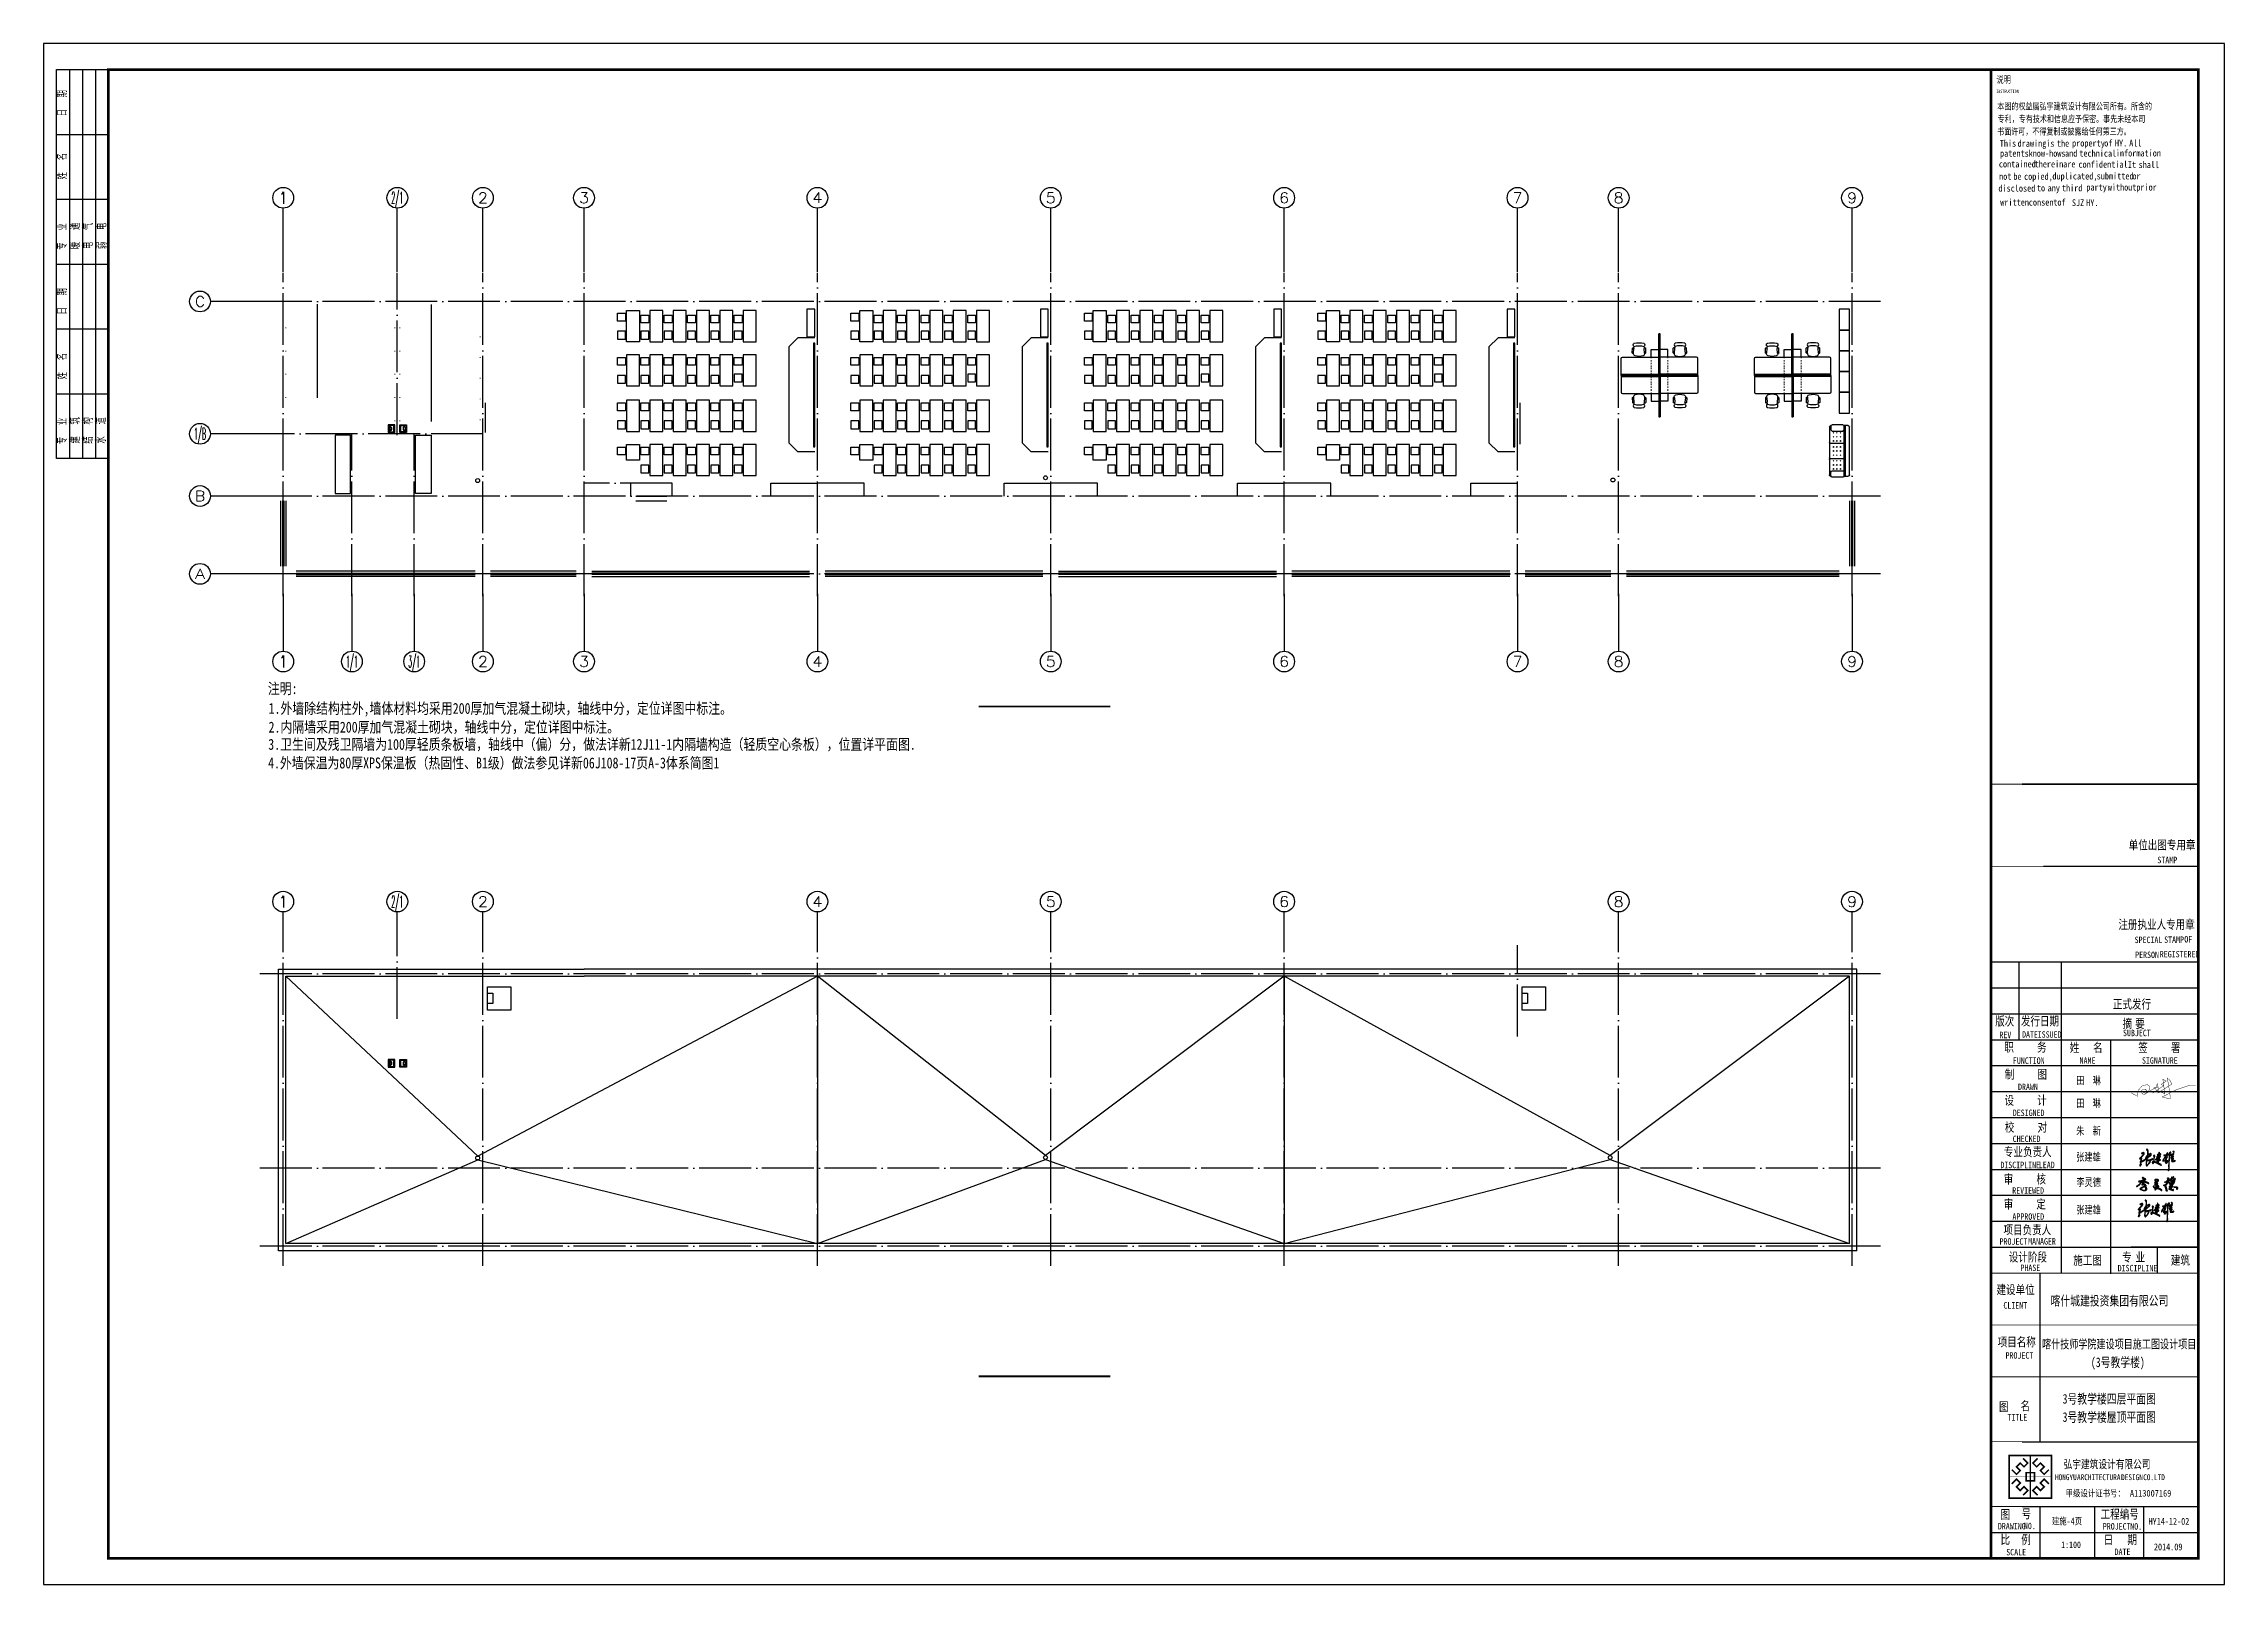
# Model space of a CAD drawing. Extents: x 28773 to 175644, y 7355 to 486294.
# Drawn here: x 70544 to 154644, y 127951 to 187351 of the extents above; entities that cross this region are included whole.
import ezdxf
from ezdxf.enums import TextEntityAlignment as Align

# ---------------------------------------------------------------- set-up
doc = ezdxf.new("R2010")
doc.units = 0
doc.header["$LTSCALE"] = 1000
doc.header["$MEASUREMENT"] = 0
doc.linetypes.add('DOTE', pattern=[2.42, 2, -0.2, 0.02, -0.2])
for name, color, linetype in [('', 7, 'Continuous'), ('AXIS', 3, 'Continuous'), ('AXIS_TEXT', 7, 'Continuous'), ('DIM_SYMB', 3, 'Continuous'), ('DOTE', 1, 'DOTE'), ('LVTRY', 6, 'Continuous'), ('PUB_TITLE', 7, 'Continuous'), ('RAIL', 163, 'Continuous'), ('STAIR', 3, 'Continuous'), ('SURFACE', 6, 'Continuous'), ('TK', 126, 'Continuous'), ('TWT_TITLE', 7, 'Continuous'), ('WALL', 2, 'Continuous'), ('家具', 8, 'Continuous'), ('布置', 165, 'Continuous'), ('文字和字符', 7, 'Continuous')]:
    doc.layers.add(name, color=color, linetype=linetype)
doc.layers.add('hatch', color=8, linetype='Continuous', lineweight=13)
doc.styles.add('-宋体', font='', dxfattribs={"width": 0.8})
doc.styles.add('_TCH_AXIS', font='complex_.ttf', dxfattribs={"bigfont": 'GBCBIG'})
doc.styles.add('_TEL_DIM', font='simhei.ttf', dxfattribs={"width": 0.8, "height": 3.5})
doc.styles.add('COMPLEX', font='COMPLEX')
doc.styles.add('DIM_FONT', font='simplex_.ttf', dxfattribs={"width": 0.7, "bigfont": 'GBCBIG'})
doc.styles.get("Standard").update_dxf_attribs({"font": 'gbenor.shx', "bigfont": 'gbcbig.shx'})
doc.styles.get('-宋体').set_extended_font_data('SimSun')

msp = doc.modelspace()

# ---------------------------------------------------------------- texts
at = {"style": '-宋体', "width": 0.75}
for s, height, p in [('INSTRUCTION', 129.15, (145845, 185445)), ('单位出图专用章', 350, (150956, 156283)), ('STAMP', 250, (152059, 155753)), ('注册执业人专用章', 350, (150560, 153220)), ('SPECIAL', 250, (151181, 152673)), ('PERSON', 250, (151203, 152098)), ('REGISTERED', 250, (152152, 152123)), ('STAMP', 250, (152321, 152680)), ('OF', 250, (153099, 152697)), ('正式发行', 350, (150344, 150148)), ('版次', 350, (145806, 149493)), ('发行日期', 350, (146797, 149496)), ('摘', 350, (150716, 149396)), ('要', 350, (151204, 149396)), ('REV', 250, (145969, 149009)), ('职     务', 350, (146161, 148488)), ('DATE', 250, (146841, 149028)), ('ISSUED', 250, (147445, 149026)), ('姓   名', 350, (148679, 148473)), ('SUBJECT', 250, (150734, 149085)), ('签     署', 350, (151322, 148472)), ('FUNCTION', 250, (146488, 148018)), ('NAME', 250, (149060, 148022)), ('SIGNATURE', 250, (151466, 148023)), ('制     图', 350, (146174, 147441)), ('DRAWN', 250, (146685, 147007)), ('田  琳', 300, (148930, 147230)), ('设     计', 350, (146163, 146440)), ('田  琳', 300, (148930, 146349)), ('校     对', 350, (146179, 145400)), ('DESIGNED', 250, (146482, 146007)), ('朱  新', 300, (148930, 145283)), ('专业负责人', 350, (146143, 144457)), ('CHECKED', 250, (146481, 145003)), ('DISCIPLINE', 250, (146004, 143996)), ('LEAD', 250, (147487, 143997)), ('张建雄', 300, (148930, 144283)), ('审     核', 350, (146134, 143404)), ('REVIEWED', 250, (146463, 143010)), ('李灵德', 300, (148937, 143306)), ('审     定', 350, (146134, 142441)), ('APPROVED', 250, (146470, 142006)), ('张建雄', 300, (148934, 142243)), ('PROJECT', 250, (145973, 141045)), ('项目负责人', 350, (146126, 141449)), ('MANAGER', 250, (147075, 141052)), ('设计阶段', 350, (146330, 140399)), ('施工图', 350, (148818, 140271)), ('专', 350, (150702, 140394)), ('业', 350, (151219, 140393)), ('建筑', 350, (152579, 140274)), ('PHASE', 250, (146779, 140030)), ('DISCIPLINE', 250, (150527, 140020)), ('建设单位', 350, (145857, 139140)), ('CLIENT', 250, (146121, 138582)), ('喀什城建投资集团有限公司', 370.27, (147939, 138702)), ('项目名称', 350, (145902, 137124)), ('喀什技师学院建设项目施工图设计项目', 333.25, (147613, 137047)), ('PROJECT', 250, (146204, 136653)), ('(3号教学楼)', 370.3, (149495, 136328)), ('图', 350, (145953, 134634)), ('名', 350, (146782, 134659)), ('3号教学楼四层平面图', 370.3, (148404, 134919)), ('3号教学楼屋顶平面图', 370.3, (148404, 134215)), ('TITLE', 250, (146279, 134267)), ('图', 350, (146011, 130472)), ('号', 350, (146823, 130496)), ('建施-4页', 267.7, (147997, 130257)), ('工程编号', 350, (149873, 130484)), ('HY14-12-02', 267.7, (151721, 130248)), ('DRAWING', 250, (145909, 130070)), ('比', 350, (146013, 129506)), ('例', 350, (146812, 129500)), ('N0.', 250, (146913, 130081)), ('1:100', 250, (148348, 129355)), ('PROJECT', 250, (149956, 130063)), ('日', 350, (149989, 129497)), ('期', 350, (150904, 129500)), ('NO.', 250, (151014, 130061)), ('2014.09', 267.7, (151927, 129262)), ('SCALE', 250, (146231, 129068)), ('DATE', 250, (150409, 129079))]:
    msp.add_text(s, height=height, dxfattribs=at).set_placement(p)
at = {"linetype": 'Continuous', "style": '-宋体', "width": 0.8}
for s, p in [('注明:', (79190, 162277)), ('1.外墙除结构柱外,墙体材料均采用200厚加气混凝土砌块，轴线中分，定位详图中标注。', (79220, 161514)), ('2.内隔墙采用200厚加气混凝土砌块，轴线中分，定位详图中标注。', (79220, 160791)), ('4.外墙保温为80厚XPS保温板（热固性、B1级）做法参见详新06J108-17页A-3体系简图1', (79202, 159410)), ('3.卫生间及残卫隔墙为100厚轻质条板墙，轴线中（偏）分，做法详新12J11-1内隔墙构造（轻质空心条板），位置详平面图.', (79209, 160128))]:
    msp.add_text(s, height=420, dxfattribs=at).set_placement(p)
at = {"layer": 'TK', "color": 9}
for s, height, style, width, p in [('说明', 265.8, '-宋体', 0.75, (145854, 185836)), ('HONGYU', 227.8, '-宋体', 0.75, (148111, 131969, 0)), ('弘宇建筑设计有限公司', 319, '-宋体', 0.75, (148444, 132424)), ('ARCHITECTURAL', 227.85, '-宋体', 0.75, (148962, 131969, 0)), ('DESIGN', 227.8, '-宋体', 0.75, (150663, 131969, 0)), ('CO.LTD', 227.8, '-宋体', 0.75, (151513, 131969, 0)), ('甲级设计证书号：', 255.1, '_TEL_DIM', 0.8, (148522, 131336)), ('A113007169', 255.1, '_TEL_DIM', 0.8, (151001, 131336))]:
    msp.add_text(s, height=height, dxfattribs=dict(at, style=style, width=width)).set_placement(p)
at = {"layer": 'TK', "style": '-宋体', "width": 0.75}
for s, height, p in [('本图的权益属弘宇建筑设计有限公司所有。所含的', 258.23, (145889, 184806)), ('专利，专有技术和信息应予保密。事先未经本司', 258.23, (145902, 184321)), ('书面许可，不得复制或披露给任何第三方。', 258.23, (145882, 183838)), ('This', 258.2, (145982, 183376)), ('drawing', 258.2, (146670, 183376)), ('is', 258.2, (147772, 183376)), ('the', 258.2, (148185, 183376)), ('property', 258.2, (148770, 183386)), ('of', 258.2, (150009, 183386)), ('HY.', 258.2, (150422, 183386)), ('All', 258.2, (150973, 183386)), ('contained', 258.2, (145948, 182579)), ('patents', 258.2, (145993, 182992)), ('know-hows', 258.2, (147095, 182992)), ('therein', 258.2, (147325, 182579)), ('are', 258.2, (148427, 182579)), ('and', 258.2, (148498, 182996)), ('confidential.', 258.23, (149016, 182569)), ('technical', 258.2, (149049, 182996)), ('information', 258.23, (150458, 183001)), ('It', 258.2, (150922, 182554)), ('shall', 258.2, (151335, 182554)), ('disclosed', 258.2, (145929, 181646)), ('not', 258.2, (145955, 182103)), ('be', 258.2, (146505, 182103)), ('copied,', 258.2, (146919, 182103)), ('to', 258.2, (147414, 181656)), ('any', 258.2, (147827, 181656)), ('duplicated,', 258.23, (148010, 182114)), ('third', 258.2, (148378, 181656)), ('party', 258.2, (149320, 181687)), ('submitted', 258.2, (149719, 182116)), ('without', 258.2, (150147, 181687)), ('or', 258.2, (151096, 182116)), ('prior', 258.2, (151248, 181687)), ('written', 258.2, (146001, 181107)), ('consent', 258.2, (147102, 181107)), ('of', 258.2, (148204, 181107)), ('SJZ', 258.2, (148764, 181089)), ('HY.', 258.2, (149315, 181089))]:
    msp.add_text(s, height=height, dxfattribs=at).set_placement(p)

# ---------------------------------------------------------------- blocks, each defined once
blk = doc.blocks.new('ASEWQWQ')
at = {"layer": 'PUB_TITLE', "color": 8, "linetype": 'Continuous'}
blk.add_line((2984019, -2020728), (2984369, -2021078), dxfattribs=at)
at = {"layer": '家具'}
for p, q in [((2983369, -2020728), (2984019, -2020728)), ((2984369, -2021078), (2984019, -2020728)), ((2984369, -2024778), (2984369, -2021078)), ((2983369, -2025128), (2984019, -2025128)), ((2984019, -2025128), (2984369, -2024778))]:
    blk.add_line(p, q, dxfattribs=at)
for points in [[(2986129, -2021017), (2986129, -2019817), (2985629, -2019817), (2985629, -2021017)], [(2986172, -2019920), (2986172, -2020220), (2986472, -2020220), (2986472, -2019920)], [(2987029, -2021017), (2987029, -2019817), (2986529, -2019817), (2986529, -2021017)], [(2987072, -2019920), (2987072, -2020220), (2987372, -2020220), (2987372, -2019920)], [(2987929, -2021017), (2987929, -2019817), (2987429, -2019817), (2987429, -2021017)], [(2987972, -2019920), (2987972, -2020220), (2988272, -2020220), (2988272, -2019920)], [(2988829, -2021017), (2988829, -2019817), (2988329, -2019817), (2988329, -2021017)], [(2988872, -2019920), (2988872, -2020220), (2989172, -2020220), (2989172, -2019920)], [(2989729, -2021017), (2989729, -2019817), (2989229, -2019817), (2989229, -2021017)], [(2989772, -2019920), (2989772, -2020220), (2990072, -2020220), (2990072, -2019920)], [(2986172, -2020915), (2986172, -2020615), (2986472, -2020615), (2986472, -2020915)], [(2987072, -2020915), (2987072, -2020615), (2987372, -2020615), (2987372, -2020915)], [(2987972, -2020915), (2987972, -2020615), (2988272, -2020615), (2988272, -2020915)], [(2988872, -2020915), (2988872, -2020615), (2989172, -2020615), (2989172, -2020915)], [(2989772, -2020915), (2989772, -2020615), (2990072, -2020615), (2990072, -2020915)], [(2990629, -2020417), (2990629, -2021017), (2990129, -2021017), (2990129, -2020417)], [(2990672, -2020915), (2990672, -2020615), (2990972, -2020615), (2990972, -2020915)], [(2986129, -2022722), (2986129, -2021522), (2985629, -2021522), (2985629, -2022722)], [(2986172, -2021625), (2986172, -2021925), (2986472, -2021925), (2986472, -2021625)], [(2987029, -2022722), (2987029, -2021522), (2986529, -2021522), (2986529, -2022722)], [(2987072, -2021625), (2987072, -2021925), (2987372, -2021925), (2987372, -2021625)], [(2987929, -2022722), (2987929, -2021522), (2987429, -2021522), (2987429, -2022722)], [(2987972, -2021625), (2987972, -2021925), (2988272, -2021925), (2988272, -2021625)], [(2988829, -2022722), (2988829, -2021522), (2988329, -2021522), (2988329, -2022722)], [(2988872, -2021625), (2988872, -2021925), (2989172, -2021925), (2989172, -2021625)], [(2989729, -2022722), (2989729, -2021522), (2989229, -2021522), (2989229, -2022722)], [(2989772, -2021625), (2989772, -2021925), (2990072, -2021925), (2990072, -2021625)], [(2990629, -2022722), (2990629, -2021522), (2990129, -2021522), (2990129, -2022722)], [(2990672, -2021625), (2990672, -2021925), (2990972, -2021925), (2990972, -2021625)], [(2986172, -2022620), (2986172, -2022320), (2986472, -2022320), (2986472, -2022620)], [(2987072, -2022620), (2987072, -2022320), (2987372, -2022320), (2987372, -2022620)], [(2987972, -2022620), (2987972, -2022320), (2988272, -2022320), (2988272, -2022620)], [(2988872, -2022620), (2988872, -2022320), (2989172, -2022320), (2989172, -2022620)], [(2989772, -2022620), (2989772, -2022320), (2990072, -2022320), (2990072, -2022620)], [(2990672, -2022620), (2990672, -2022320), (2990972, -2022320), (2990972, -2022620)], [(2986129, -2024472), (2986129, -2023272), (2985629, -2023272), (2985629, -2024472)], [(2986172, -2023426), (2986172, -2023726), (2986472, -2023726), (2986472, -2023426)], [(2987029, -2024472), (2987029, -2023272), (2986529, -2023272), (2986529, -2024472)], [(2987072, -2023375), (2987072, -2023675), (2987372, -2023675), (2987372, -2023375)], [(2987929, -2024472), (2987929, -2023272), (2987429, -2023272), (2987429, -2024472)], [(2987972, -2023375), (2987972, -2023675), (2988272, -2023675), (2988272, -2023375)], [(2988829, -2024472), (2988829, -2023272), (2988329, -2023272), (2988329, -2024472)], [(2988872, -2023375), (2988872, -2023675), (2989172, -2023675), (2989172, -2023375)], [(2989729, -2024472), (2989729, -2023272), (2989229, -2023272), (2989229, -2024472)], [(2989772, -2023375), (2989772, -2023675), (2990072, -2023675), (2990072, -2023375)], [(2990629, -2024472), (2990629, -2023272), (2990129, -2023272), (2990129, -2024472)], [(2990672, -2023375), (2990672, -2023675), (2990972, -2023675), (2990972, -2023375)], [(2986172, -2024370), (2986172, -2024070), (2986472, -2024070), (2986472, -2024370)], [(2987072, -2024370), (2987072, -2024070), (2987372, -2024070), (2987372, -2024370)], [(2987972, -2024370), (2987972, -2024070), (2988272, -2024070), (2988272, -2024370)], [(2988872, -2024370), (2988872, -2024070), (2989172, -2024070), (2989172, -2024370)], [(2989772, -2024370), (2989772, -2024070), (2990072, -2024070), (2990072, -2024370)], [(2990672, -2024370), (2990672, -2024070), (2990972, -2024070), (2990972, -2024370)], [(2986129, -2026177), (2986129, -2024977), (2985629, -2024977), (2985629, -2026177)], [(2986172, -2025080), (2986172, -2025380), (2986472, -2025380), (2986472, -2025080)], [(2987029, -2026177), (2987029, -2024977), (2986529, -2024977), (2986529, -2026177)], [(2987072, -2025080), (2987072, -2025380), (2987372, -2025380), (2987372, -2025080)], [(2987929, -2026177), (2987929, -2024977), (2987429, -2024977), (2987429, -2026177)], [(2987972, -2025080), (2987972, -2025380), (2988272, -2025380), (2988272, -2025080)], [(2988829, -2026177), (2988829, -2024977), (2988329, -2024977), (2988329, -2026177)], [(2988872, -2025080), (2988872, -2025380), (2989172, -2025380), (2989172, -2025080)], [(2989729, -2026177), (2989729, -2024977), (2989229, -2024977), (2989229, -2026177)], [(2989772, -2025080), (2989772, -2025380), (2990072, -2025380), (2990072, -2025080)], [(2990629, -2024977), (2990629, -2026177), (2990129, -2026177), (2990129, -2024977)], [(2990672, -2025080), (2990672, -2025380), (2990972, -2025380), (2990972, -2025080)], [(2983369, -2026229), (2983669, -2026229), (2983669, -2025169), (2983369, -2025169)], [(2986172, -2026005), (2986172, -2025705), (2986472, -2025705), (2986472, -2026005)], [(2987072, -2026005), (2987072, -2025705), (2987372, -2025705), (2987372, -2026005)], [(2987972, -2026005), (2987972, -2025705), (2988272, -2025705), (2988272, -2026005)], [(2988872, -2026005), (2988872, -2025705), (2989172, -2025705), (2989172, -2026005)], [(2989772, -2026005), (2989772, -2025705), (2990072, -2025705), (2990072, -2026005)], [(2990672, -2026075), (2990672, -2025775), (2990972, -2025775), (2990972, -2026075)]]:
    blk.add_lwpolyline(points, close=True, dxfattribs=at)
blk.add_lwpolyline([(2983419, -2023216), (2983419, -2020928), (2983369, -2020928), (2983369, -2024928), (2983419, -2024928), (2983419, -2023104)], dxfattribs=at)
blk = doc.blocks.new('$plan$00001572')
at = {"layer": '家具'}
for p, q in [((-925, 0), (925, 0)), ((-1008, -250), (-1008, -661)), ((-975, -203), (-975, -50)), ((-975, -150), (975, -150)), ((-975, -711), (-975, -720)), ((-958, -200), (958, -200)), ((-818, -200), (-958, -200)), ((-958, -711), (-818, -711)), ((-329, -770), (-925, -770)), ((-768, -661), (-768, -250)), ((-683, -363), (-713, -332)), ((-713, -363), (-683, -332)), ((-683, -500), (-713, -469)), ((-713, -500), (-683, -469)), ((-683, -627), (-713, -597)), ((-713, -627), (-683, -597)), ((-556, -363), (-526, -332)), ((-526, -363), (-556, -332)), ((-526, -500), (-556, -469)), ((-556, -500), (-526, -469)), ((-526, -627), (-556, -597)), ((-556, -627), (-526, -597)), ((-368, -363), (-398, -332)), ((-398, -363), (-368, -332)), ((-368, -500), (-398, -469)), ((-398, -500), (-368, -469)), ((-368, -627), (-398, -597)), ((-398, -627), (-368, -597)), ((-298, -740), (-298, -230)), ((267, -770), (-267, -770)), ((-177, -363), (-147, -332)), ((-147, -363), (-177, -332)), ((-177, -500), (-147, -469)), ((-147, -500), (-177, -469)), ((-177, -627), (-147, -597)), ((-147, -627), (-177, -597)), ((11, -363), (-20, -332)), ((-20, -363), (11, -332)), ((-20, -500), (11, -469)), ((11, -500), (-20, -469)), ((-20, -627), (11, -597)), ((11, -627), (-20, -597)), ((138, -363), (168, -332)), ((168, -363), (138, -332)), ((138, -500), (168, -469)), ((168, -500), (138, -469)), ((138, -627), (168, -597)), ((168, -627), (138, -597)), ((298, -740), (298, -230)), ((925, -770), (329, -770)), ((398, -363), (368, -332)), ((368, -363), (398, -332)), ((398, -500), (368, -469)), ((368, -500), (398, -469)), ((398, -627), (368, -597)), ((368, -627), (398, -597)), ((526, -363), (556, -332)), ((556, -363), (526, -332)), ((556, -500), (526, -469)), ((526, -500), (556, -469)), ((556, -627), (526, -597)), ((526, -627), (556, -597)), ((713, -363), (683, -332)), ((683, -363), (713, -332)), ((713, -500), (683, -469)), ((683, -500), (713, -469)), ((713, -627), (683, -597)), ((683, -627), (713, -597)), ((768, -661), (768, -250)), ((818, -200), (958, -200)), ((958, -711), (818, -711)), ((975, -50), (975, -203)), ((975, -708), (975, -720)), ((1008, -250), (1008, -661))]:
    blk.add_line(p, q, dxfattribs=at)
for centre, radius, start, end in [((-925, -50), 50, 90, 180), ((925, -50), 50, 0, 90), ((-958, -250), 50, 90, 180), ((-958, -661), 50, 180, 270), ((-925, -720), 50, 166.98754, 270), ((-818, -250), 50, 0, 90), ((-818, -661), 50, 270, 0), ((-328, -740), 30, 268.19278, 0), ((-328, -230), 30, 0, 90), ((-268, -230), 30, 90, 180), ((-268, -740), 30, 180, 271.80722), ((268, -740), 30, 268.19278, 0), ((268, -230), 30, 0, 90), ((328, -230), 30, 90, 180), ((328, -740), 30, 180, 271.80722), ((818, -250), 50, 90, 180), ((818, -661), 50, 180, 270), ((925, -720), 50, 270, 0), ((958, -250), 50, 0, 90), ((958, -661), 50, 270, 0)]:
    blk.add_arc(centre, radius, start, end, dxfattribs=at)
at = {"layer": '家具', "style": 'DIM_FONT', "width": 0.8, "flags": 9}
for tag in ['YSIZE', 'XSIZE']:
    blk.add_attdef(tag, (0, 0), '', height=0.5, rotation=180, dxfattribs=at)
blk = doc.blocks.new('$plan$00000274')
at = {"layer": '家具'}
for p, q in [((0, 0), (0, 1600)), ((50, 1600), (0, 1600)), ((50, 50), (50, 1600)), ((350, 1000), (50, 1000)), ((350, 700), (350, 1000)), ((550, 865), (554, 1042)), ((594, 845), (594, 851)), ((594, 845), (594, 851)), ((603, 861), (617, 1037)), ((1022, 861), (1009, 1037)), ((1031, 845), (1031, 851)), ((1075, 865), (1071, 1042)), ((1500, 0), (0, 0)), ((1450, 700), (50, 700)), ((1500, 50), (50, 50)), ((1500, 0), (1500, 650))]:
    blk.add_line(p, q, dxfattribs=at)
at = {"layer": '家具', "lineweight": 13}
for p, q in [((350, 657), (350, 700)), ((350, 528), (350, 591)), ((350, 426), (350, 483)), ((350, 320), (350, 377)), ((350, 233), (350, 284)), ((350, 137), (350, 185)), ((350, 50), (350, 101))]:
    blk.add_line(p, q, dxfattribs=at)
at = {"layer": '家具'}
for centre, radius, start, end in [((577, 874), 28.8, 198.71617, 333.95689), ((585, 1030), 32.7, 12.86629, 157.84358), ((668, 1176), 78.9, 120.39269, 239.60731), ((685, 837), 91.4, 175, 253.89134), ((788, 1028), 183, 153.61801, 171.90476), ((813, -172), 1428, 82.59073, 97.40927), ((813, 623), 519, 69.20895, 110.79105), ((940, 837), 91.4, 286.10866, 5), ((957, 1176), 78.9, 300.39269, 59.60731), ((834, 1028), 183, 7.33471, 26.21221), ((1040, 1030), 32.7, 22.15642, 167.13371), ((1048, 874), 28.8, 206.04311, 341.28383), ((813, 1375), 644, 256.27501, 283.72499), ((1450, 650), 50, 0, 90)]:
    blk.add_arc(centre, radius, start, end, dxfattribs=at)
blk = doc.blocks.new('_AXISO')
blk.add_circle((0, 0), 0.5)
at = {"layer": 'AXIS_TEXT', "style": 'COMPLEX', "width": 1.041667}
blk.add_attdef('A', text='', height=0.56, dxfattribs=at).set_placement((-0.25, -0.28), (0.25, -0.28), align=Align.FIT)
blk = doc.blocks.new('logo')
at = {"color": 6}
blk.add_line((1004, 2011), (1004, 0), dxfattribs=at)
at = {"color": 6, "const_width": 74.6}
for points in [[(0, 2011), (2008, 2011), (2008, 0), (0, 0)], [(809, 1198), (1199, 1198), (1199, 813), (809, 813)]]:
    blk.add_lwpolyline(points, close=True, dxfattribs=at)
at = {"color": 6}
blk.add_lwpolyline([(0, 2011), (2008, 2011), (2008, 0), (0, 0)], close=True, dxfattribs=at)
for points, const_width in [([(660, 1874), (883, 1654), (704, 1475), (526, 1653), (350, 1477), (528, 1299), (350, 1120), (129, 1340)], 74.6), ([(1004, 2011), (1004, 0)], 15.2), ([(1348, 1874), (1125, 1654), (1304, 1475), (1482, 1653), (1658, 1477), (1480, 1299), (1659, 1120), (1879, 1340)], 74.6), ([(0, 1006), (2008, 1006)], 15.2), ([(660, 137), (883, 357), (704, 536), (526, 358), (350, 534), (528, 712), (350, 891), (129, 671)], 74.6), ([(1348, 137), (1125, 357), (1304, 536), (1482, 358), (1658, 534), (1480, 712), (1659, 891), (1879, 671)], 74.6)]:
    blk.add_lwpolyline(points, dxfattribs=dict(at, const_width=const_width))
blk = doc.blocks.new('田琳')
at = {"const_width": 20}
for points in [[(37074, 43541), (37392, 43371), (37434, 43661), (37646, 43908), (37893, 43957), (37999, 43894), (38020, 43731), (37921, 43590), (37801, 43527), (37709, 43555), (37858, 43668), (37801, 43724), (37618, 43682), (37582, 43590), (37681, 43463), (37758, 43465), (38199, 43741), (38446, 43833), (38404, 44009), (38329, 43797), (38241, 43806), (38370, 43670), (38453, 43638), (38446, 43833)], [(38170, 43531), (38717, 43893), (38612, 43976), (38783, 44086), (38857, 44142), (38691, 44234), (38791, 43477), (38682, 43556), (38559, 43578), (38445, 43547), (39146, 43985), (39054, 44169), (38918, 44287), (39041, 43552), (39067, 43259), (38988, 43245), (38660, 43333), (39372, 43699), (40071, 43934), (40071, 43934), (40359, 43926)]]:
    blk.add_lwpolyline(points, dxfattribs=at)
blk = doc.blocks.new('$titleblk$00000094')
for p, q in [((-150, 20), (0, 20)), ((-150, 0), (-150, 20)), ((-125, 20), (-125, 0)), ((-100, 20), (-100, 0)), ((-75, 20), (-75, 0)), ((-50, 20), (-50, 0)), ((-25, 20), (-25, 0)), ((0, 20), (0, 0)), ((0, 15), (-150, 15)), ((0, 10), (-150, 10)), ((0, 5), (-150, 5))]:
    blk.add_line(p, q)
at = {"width": 0.8}
for s, p in [(' 专   业', (-145.93, 16)), (' 姓   名', (-120.93, 16)), (' 日   期', (-95.93, 16)), (' 专   业', (-70.93, 16)), (' 姓   名', (-43.85, 16)), (' 日   期', (-19.57, 16)), ('结   构', (-144.19, 6)), ('建   筑', (-144.19, 11)), ('暖   通', (-69.19, 11)), ('电   气', (-69.19, 6)), ('水   道', (-144.19, 1)), ('弱   电', (-69.19, 0.73))]:
    blk.add_text(s, height=3.5, rotation=0, dxfattribs=at).set_placement(p)
blk = doc.blocks.new('364535463')
at = {"layer": '布置'}
blk.add_lwpolyline([(150, -250), (150, 0), (-150, 0), (-150, -250)], close=True, dxfattribs=at)
blk.add_lwpolyline([(100, -220), (120, -220), (120, -30), (-120, -30), (-120, -220), (-100, -220, -1)], format="xyb", close=True, dxfattribs=at)
blk.add_lwpolyline([(-70, -220), (70, -220)], dxfattribs=at)
blk.add_arc((0, -220), 70, 0, 180, dxfattribs=at)

# ---------------------------------------------------------------- hatches: boundary and pattern name
h = msp.add_hatch(color=6)
edge = h.paths.add_edge_path()
edge.add_spline(control_points=[(152664, 144645), (152667, 144642), (152673, 144638), (152684, 144638), (152692, 144637), (152702, 144633), (152700, 144622), (152712, 144611), (152698, 144607), (152695, 144615), (152687, 144622), (152676, 144618), (152661, 144624), (152665, 144636), (152654, 144643), (152661, 144648), (152663, 144646), (152664, 144645)], knot_values=[0, 0, 0, 0, 9.941955, 17.81997, 26.06635, 32.772253, 40.050923, 51.788007, 58.187099, 64.698727, 70.459521, 83.166695, 93.225525, 101.466789, 109.786091, 113.761149, 116.674069, 116.674069, 116.674069, 116.674069], degree=3, periodic=0)
h = msp.add_hatch(color=6)
edge = h.paths.add_edge_path()
edge.add_spline(control_points=[(152595, 142673), (152598, 142671), (152605, 142666), (152615, 142666), (152624, 142665), (152634, 142661), (152631, 142650), (152644, 142639), (152629, 142635), (152627, 142643), (152619, 142651), (152607, 142646), (152593, 142652), (152596, 142664), (152585, 142671), (152592, 142676), (152595, 142674), (152595, 142673)], knot_values=[0, 0, 0, 0, 9.941955, 17.81997, 26.06635, 32.772253, 40.050923, 51.788007, 58.187099, 64.698727, 70.459521, 83.166695, 93.225525, 101.466789, 109.786091, 113.761149, 116.674069, 116.674069, 116.674069, 116.674069], degree=3, periodic=0)
at = {"layer": '文字和字符'}
h = msp.add_hatch(color=6, dxfattribs=at)
edge = h.paths.add_edge_path()
edge.add_spline(control_points=[(151455, 144574), (151456, 144574), (151480, 144575), (151493, 144589), (151512, 144596), (151530, 144598), (151549, 144588), (151553, 144569), (151551, 144551), (151549, 144533), (151533, 144516), (151519, 144497), (151499, 144476), (151478, 144458), (151460, 144433), (151439, 144419), (151427, 144404), (151418, 144396), (151414, 144389), (151419, 144380), (151434, 144387), (151449, 144385), (151466, 144370), (151454, 144348), (151449, 144330), (151444, 144315), (151438, 144301), (151438, 144289), (151435, 144279), (151440, 144271), (151448, 144270), (151451, 144266), (151455, 144260), (151462, 144263), (151469, 144264), (151477, 144269), (151486, 144274), (151497, 144277), (151507, 144284), (151517, 144291), (151530, 144299), (151544, 144307), (151557, 144316), (151570, 144324), (151584, 144333), (151595, 144344), (151611, 144350), (151608, 144361), (151607, 144369), (151607, 144379), (151609, 144389), (151609, 144400), (151612, 144410), (151617, 144426), (151631, 144440), (151643, 144458), (151655, 144470), (151664, 144479), (151673, 144487), (151672, 144501), (151675, 144519), (151680, 144537), (151683, 144570), (151687, 144604), (151684, 144640), (151683, 144665), (151676, 144681), (151671, 144692), (151666, 144706), (151659, 144695), (151643, 144689), (151640, 144713), (151652, 144724), (151669, 144726), (151683, 144715), (151692, 144699), (151699, 144678), (151700, 144658), (151700, 144639), (151700, 144620), (151700, 144596), (151701, 144569), (151696, 144542), (151697, 144524), (151691, 144504), (151712, 144514), (151723, 144526), (151744, 144538), (151765, 144546), (151784, 144555), (151802, 144562), (151822, 144553), (151827, 144533), (151823, 144515), (151815, 144498), (151798, 144484), (151777, 144463), (151751, 144442), (151724, 144421), (151702, 144400), (151685, 144388), (151663, 144378), (151668, 144351), (151661, 144331), (151662, 144319), (151659, 144310), (151671, 144308), (151681, 144308), (151698, 144306), (151719, 144307), (151740, 144306), (151757, 144312), (151772, 144314), (151788, 144322), (151808, 144327), (151827, 144336), (151846, 144341), (151861, 144350), (151873, 144352), (151890, 144364), (151884, 144339), (151868, 144330), (151845, 144321), (151821, 144317), (151800, 144307), (151780, 144300), (151757, 144296), (151734, 144294), (151707, 144292), (151683, 144291), (151668, 144294), (151658, 144295), (151654, 144282), (151651, 144246), (151642, 144197), (151638, 144149), (151636, 144124), (151647, 144111), (151657, 144109), (151671, 144110), (151686, 144130), (151707, 144147), (151723, 144176), (151741, 144193), (151750, 144214), (151763, 144232), (151768, 144248), (151786, 144268), (151785, 144244), (151776, 144229), (151765, 144206), (151748, 144186), (151733, 144159), (151709, 144136), (151687, 144108), (151666, 144096), (151651, 144082), (151639, 144091), (151633, 144101), (151623, 144111), (151622, 144130), (151626, 144152), (151626, 144178), (151629, 144204), (151632, 144230), (151636, 144256), (151639, 144279), (151644, 144297), (151641, 144309), (151631, 144316), (151623, 144324), (151620, 144335), (151604, 144335), (151593, 144321), (151571, 144305), (151548, 144290), (151520, 144276), (151497, 144263), (151477, 144246), (151456, 144248), (151446, 144237), (151436, 144230), (151426, 144234), (151420, 144228), (151421, 144219), (151419, 144207), (151425, 144194), (151426, 144178), (151412, 144163), (151409, 144143), (151404, 144126), (151393, 144110), (151412, 144104), (151414, 144123), (151424, 144137), (151434, 144144), (151449, 144162), (151443, 144140), (151436, 144132), (151430, 144123), (151425, 144115), (151419, 144108), (151414, 144101), (151409, 144091), (151397, 144093), (151383, 144082), (151383, 144107), (151385, 144119), (151388, 144134), (151394, 144145), (151399, 144157), (151408, 144167), (151410, 144181), (151410, 144194), (151409, 144205), (151403, 144217), (151399, 144234), (151403, 144255), (151413, 144275), (151420, 144297), (151431, 144316), (151435, 144335), (151440, 144347), (151444, 144355), (151444, 144365), (151430, 144371), (151416, 144364), (151403, 144357), (151390, 144356), (151379, 144357), (151366, 144366), (151399, 144382), (151411, 144409), (151449, 144447), (151480, 144480), (151505, 144512), (151522, 144529), (151536, 144546), (151540, 144567), (151529, 144582), (151509, 144588), (151496, 144565), (151471, 144564), (151451, 144553), (151439, 144577), (151455, 144574), (151455, 144574)], knot_values=[0, 0, 0, 0, 29.830329, 58.917813, 87.403057, 108.106156, 133.178165, 167.21185, 183.493575, 210.674955, 237.313626, 275.867732, 312.375317, 353.761043, 395.875537, 434.582879, 460.669761, 476.274997, 484.417806, 491.620343, 511.676156, 536.924503, 555.692553, 598.362356, 618.348177, 639.189191, 663.45492, 677.063063, 692.317653, 702.959274, 711.943659, 720.14469, 726.927846, 735.80548, 746.57076, 757.657127, 773.391329, 790.76732, 805.441898, 822.594095, 842.866694, 868.323001, 891.127033, 907.573393, 930.634575, 961.258613, 976.688727, 988.002723, 1001.170801, 1014.557807, 1029.617846, 1042.133039, 1057.768168, 1075.005198, 1109.99381, 1138.042246, 1164.89526, 1180.29965, 1191.874738, 1213.241442, 1232.349281, 1268.725268, 1294.322921, 1368.395782, 1410.724556, 1445.044845, 1469.944393, 1480.867815, 1499.328512, 1508.741629, 1526.286567, 1555.649157, 1570.573337, 1593.98259, 1617.984445, 1641.382666, 1669.439815, 1707.291974, 1725.035697, 1749.43332, 1786.029801, 1824.844218, 1863.911625, 1895.042411, 1908.396405, 1926.997455, 1954.733646, 1988.605585, 2022.407336, 2049.221687, 2076.673409, 2100.00089, 2131.565175, 2154.184674, 2175.023051, 2209.537897, 2244.846276, 2295.987218, 2350.394106, 2388.904508, 2420.906973, 2437.842954, 2481.538585, 2513.67034, 2525.068719, 2534.685067, 2544.923321, 2563.314623, 2581.768155, 2615.884833, 2650.046285, 2667.232328, 2688.872495, 2714.057646, 2739.784309, 2777.467879, 2801.534699, 2820.718126, 2846.219989, 2860.698517, 2879.243585, 2912.659008, 2940.608915, 2982.423161, 3010.685784, 3039.178412, 3070.401495, 3105.567192, 3138.040416, 3181.77967, 3202.070017, 3207.318711, 3220.228211, 3244.089956, 3371.102495, 3414.225609, 3453.462193, 3467.26996, 3480.300078, 3495.079726, 3519.973063, 3575.220664, 3613.131208, 3652.775903, 3675.917744, 3710.071084, 3737.577823, 3760.456026, 3779.026476, 3804.406012, 3842.427404, 3879.53793, 3916.903526, 3966.451123, 4017.131972, 4061.072175, 4074.638395, 4092.565028, 4109.947309, 4123.823044, 4149.665691, 4185.989873, 4217.238435, 4257.446297, 4295.790415, 4324.39685, 4369.00823, 4390.680082, 4401.809145, 4417.703641, 4439.204356, 4450.588858, 4460.404255, 4494.065203, 4522.530802, 4573.458554, 4609.521342, 4650.912748, 4685.917862, 4712.736046, 4730.120946, 4746.286022, 4759.95949, 4766.863435, 4776.672561, 4797.16942, 4817.291784, 4834.860476, 4859.323634, 4896.066848, 4914.918931, 4939.065769, 4952.349318, 4974.17708, 4996.946, 5022.500289, 5038.394722, 5059.260572, 5074.696393, 5090.132213, 5102.860644, 5115.363234, 5127.279907, 5137.839505, 5160.110254, 5171.91017, 5195.838718, 5221.384366, 5238.430758, 5255.298426, 5274.238989, 5291.838335, 5311.960699, 5328.55338, 5346.364767, 5359.960569, 5382.934513, 5416.477261, 5448.016954, 5474.30002, 5511.880375, 5539.40652, 5552.058861, 5566.94274, 5578.03298, 5588.729847, 5622.382906, 5636.081831, 5651.985781, 5673.57334, 5685.092373, 5703.046221, 5778.830378, 5827.289368, 5921.873186, 5965.463367, 5998.231583, 6019.778213, 6058.791881, 6074.951846, 6095.085564, 6133.666904, 6164.015928, 6195.290173, 6213.346315, 6227.672688, 6227.672688, 6227.672688, 6227.672688], degree=3, periodic=0)
edge = h.paths.add_edge_path(flags=16)
edge.add_spline(control_points=[(151664, 144459), (151664, 144459), (151655, 144452), (151653, 144444), (151646, 144436), (151642, 144428), (151636, 144419), (151633, 144409), (151627, 144399), (151625, 144390), (151623, 144383), (151623, 144376), (151624, 144371), (151625, 144366), (151632, 144364), (151638, 144370), (151647, 144375), (151654, 144382), (151662, 144386), (151665, 144393), (151663, 144401), (151664, 144412), (151663, 144424), (151670, 144434), (151674, 144443), (151673, 144451), (151675, 144460), (151669, 144461), (151664, 144459), (151664, 144459)], knot_values=[0, 0, 0, 0, 15.16178, 26.885115, 40.319645, 54.966413, 64.568744, 83.231373, 100.644648, 111.873825, 122.261764, 130.597594, 138.137919, 145.255344, 149.904189, 163.057972, 176.277051, 191.533217, 204.002706, 212.709306, 222.244258, 238.518955, 257.638434, 271.136509, 286.704711, 297.422187, 307.353728, 313.519692, 320.456367, 320.456367, 320.456367, 320.456367], degree=3, periodic=0)
edge = h.paths.add_edge_path(flags=16)
edge.add_spline(control_points=[(151686, 144478), (151686, 144478), (151708, 144495), (151722, 144506), (151740, 144518), (151759, 144530), (151779, 144531), (151797, 144538), (151806, 144531), (151814, 144523), (151804, 144507), (151784, 144493), (151764, 144468), (151740, 144451), (151723, 144437), (151709, 144425), (151696, 144416), (151686, 144408), (151682, 144400), (151670, 144397), (151673, 144413), (151673, 144425), (151686, 144435), (151684, 144448), (151684, 144460), (151685, 144468), (151684, 144474), (151686, 144478), (151686, 144478)], knot_values=[0, 0, 0, 0, 36.430419, 65.187197, 91.419752, 121.899033, 155.898168, 179.129599, 191.187594, 202.563458, 218.937757, 256.902618, 310.337733, 348.658026, 377.380118, 405.122206, 425.745844, 443.117225, 454.890005, 463.601594, 481.231921, 499.962837, 517.902498, 538.606138, 551.160941, 565.957672, 570.889886, 577.866804, 577.866804, 577.866804, 577.866804], degree=3, periodic=0)
edge = h.paths.add_edge_path(flags=16)
edge.add_spline(control_points=[(151626, 144343), (151626, 144343), (151632, 144353), (151638, 144355), (151643, 144359), (151651, 144359), (151649, 144350), (151650, 144342), (151649, 144334), (151647, 144328), (151647, 144322), (151643, 144320), (151638, 144321), (151635, 144327), (151632, 144331), (151629, 144336), (151625, 144338), (151626, 144343), (151626, 144343)], knot_values=[0, 0, 0, 0, 13.966431, 26.642221, 32.867363, 40.668687, 50.865474, 62.813241, 75.541774, 82.709236, 91.158043, 95.563358, 100.25464, 110.515602, 118.401257, 123.681007, 133.675528, 136.491121, 136.491121, 136.491121, 136.491121], degree=3, periodic=0)
edge = h.paths.add_edge_path(flags=16)
edge.add_spline(control_points=[(151420, 144256), (151420, 144256), (151426, 144266), (151434, 144263), (151441, 144262), (151446, 144259), (151446, 144254), (151444, 144249), (151442, 144244), (151437, 144241), (151430, 144240), (151421, 144239), (151419, 144247), (151418, 144252), (151420, 144256), (151420, 144256)], knot_values=[0, 0, 0, 0, 11.122688, 25.410392, 33.76565, 39.259742, 46.34399, 54.032835, 60.099225, 69.754386, 75.753906, 90.734986, 100.54138, 106.793197, 112.698594, 112.698594, 112.698594, 112.698594], degree=3, periodic=0)
h = msp.add_hatch(color=6, dxfattribs=at)
edge = h.paths.add_edge_path()
edge.add_spline(control_points=[(151911, 144483), (151912, 144483), (151937, 144489), (151956, 144491), (151966, 144473), (151960, 144458), (151961, 144444), (151955, 144431), (151951, 144421), (151947, 144410), (151943, 144399), (151938, 144389), (151936, 144380), (151938, 144367), (151937, 144353), (151941, 144330), (151938, 144308), (151936, 144286), (151937, 144271), (151931, 144260), (151932, 144250), (151944, 144243), (151958, 144245), (151973, 144239), (151988, 144235), (152002, 144228), (152020, 144219), (152037, 144215), (152053, 144207), (152065, 144199), (152079, 144190), (152099, 144186), (152116, 144175), (152140, 144166), (152159, 144158), (152177, 144146), (152191, 144139), (152211, 144135), (152214, 144118), (152207, 144100), (152195, 144115), (152188, 144124), (152177, 144128), (152165, 144131), (152155, 144138), (152142, 144144), (152127, 144149), (152115, 144159), (152098, 144165), (152082, 144177), (152061, 144185), (152045, 144198), (152027, 144204), (152010, 144211), (151995, 144220), (151980, 144223), (151967, 144227), (151955, 144232), (151944, 144233), (151931, 144233), (151928, 144222), (151925, 144211), (151913, 144201), (151908, 144186), (151894, 144183), (151881, 144183), (151875, 144199), (151861, 144207), (151854, 144226), (151870, 144236), (151879, 144246), (151892, 144254), (151903, 144263), (151917, 144254), (151922, 144266), (151922, 144276), (151923, 144289), (151927, 144308), (151924, 144331), (151925, 144355), (151921, 144374), (151924, 144389), (151928, 144400), (151933, 144409), (151933, 144417), (151936, 144423), (151937, 144431), (151940, 144437), (151943, 144444), (151944, 144451), (151945, 144458), (151948, 144466), (151939, 144471), (151934, 144466), (151928, 144464), (151927, 144456), (151916, 144460), (151912, 144468), (151912, 144475), (151913, 144479), (151911, 144483), (151911, 144483)], knot_values=[0, 0, 0, 0, 31.567408, 64.804615, 84.514899, 102.449572, 127.665217, 143.393176, 158.761139, 172.306084, 195.386314, 203.777391, 220.63047, 233.896682, 257.032253, 279.176201, 327.700844, 348.661996, 374.096735, 388.033075, 396.915328, 415.877792, 435.250381, 456.66983, 478.431065, 501.305126, 522.015154, 560.722472, 573.046245, 596.2976, 621.456877, 643.421109, 676.452722, 706.559804, 747.979879, 764.804525, 796.369237, 812.756663, 842.42195, 854.740888, 879.873646, 891.588111, 907.370515, 923.988969, 943.623296, 959.405623, 982.733778, 1008.381509, 1021.700495, 1058.208083, 1090.24983, 1114.093944, 1144.201026, 1166.925646, 1191.573171, 1217.002209, 1229.971469, 1248.063792, 1268.029249, 1281.440462, 1294.753802, 1308.690116, 1329.858381, 1355.865323, 1368.43417, 1386.209945, 1406.30905, 1430.06276, 1453.845898, 1470.989804, 1499.087867, 1512.54167, 1535.266273, 1553.042048, 1560.571233, 1580.172383, 1594.917168, 1617.197884, 1657.975453, 1689.943564, 1718.67234, 1738.776712, 1751.36341, 1769.195262, 1777.025624, 1785.794542, 1795.901638, 1809.568461, 1816.675984, 1826.397683, 1837.686133, 1847.881877, 1857.816128, 1868.115168, 1875.917125, 1881.585263, 1896.597226, 1905.82176, 1918.671785, 1923.218896, 1927.782629, 1927.782629, 1927.782629, 1927.782629], degree=3, periodic=0)
edge = h.paths.add_edge_path(flags=17)
edge.add_spline(control_points=[(151882, 144228), (151882, 144228), (151876, 144225), (151876, 144219), (151876, 144213), (151878, 144207), (151884, 144203), (151886, 144198), (151890, 144197), (151894, 144197), (151897, 144199), (151900, 144202), (151904, 144203), (151908, 144204), (151910, 144208), (151914, 144212), (151916, 144219), (151918, 144227), (151922, 144235), (151921, 144241), (151922, 144248), (151912, 144248), (151904, 144251), (151899, 144246), (151895, 144243), (151892, 144240), (151890, 144236), (151887, 144234), (151886, 144231), (151882, 144228), (151882, 144228)], knot_values=[0, 0, 0, 0, 9.663903, 14.696519, 25.589324, 33.287033, 41.448102, 50.312117, 54.669885, 59.317586, 65.471876, 69.610934, 76.339168, 81.250991, 86.994431, 94.228062, 103.814692, 117.550507, 128.275999, 139.362893, 142.658643, 157.109971, 167.517587, 177.222957, 183.783609, 188.977779, 195.04957, 200.641099, 203.083872, 211.139425, 211.139425, 211.139425, 211.139425], degree=3, periodic=0)
h = msp.add_hatch(color=6, dxfattribs=at)
edge = h.paths.add_edge_path()
edge.add_spline(control_points=[(152059, 144518), (152059, 144518), (152072, 144529), (152085, 144530), (152099, 144536), (152110, 144532), (152118, 144535), (152120, 144545), (152118, 144558), (152121, 144573), (152118, 144585), (152116, 144595), (152116, 144607), (152134, 144615), (152138, 144599), (152134, 144589), (152135, 144577), (152135, 144565), (152134, 144556), (152132, 144548), (152143, 144545), (152153, 144550), (152167, 144550), (152176, 144550), (152187, 144549), (152188, 144539), (152188, 144530), (152184, 144520), (152177, 144510), (152167, 144502), (152158, 144494), (152150, 144486), (152142, 144481), (152138, 144474), (152133, 144469), (152130, 144461), (152122, 144464), (152122, 144452), (152119, 144443), (152126, 144432), (152136, 144435), (152143, 144439), (152150, 144444), (152160, 144445), (152169, 144448), (152177, 144448), (152186, 144445), (152184, 144439), (152185, 144433), (152176, 144429), (152168, 144432), (152159, 144429), (152153, 144425), (152145, 144423), (152139, 144420), (152132, 144419), (152126, 144423), (152124, 144415), (152122, 144410), (152122, 144403), (152122, 144398), (152122, 144392), (152121, 144387), (152121, 144382), (152121, 144378), (152121, 144375), (152119, 144370), (152129, 144372), (152136, 144372), (152143, 144371), (152148, 144368), (152147, 144357), (152139, 144344), (152124, 144333), (152112, 144325), (152105, 144313), (152104, 144302), (152113, 144293), (152119, 144298), (152124, 144302), (152132, 144307), (152141, 144310), (152149, 144318), (152158, 144325), (152168, 144325), (152177, 144323), (152178, 144312), (152168, 144304), (152157, 144299), (152143, 144294), (152132, 144292), (152121, 144286), (152114, 144280), (152103, 144278), (152107, 144266), (152105, 144254), (152106, 144240), (152110, 144226), (152101, 144218), (152092, 144222), (152087, 144230), (152093, 144240), (152095, 144251), (152096, 144261), (152093, 144274), (152082, 144263), (152071, 144261), (152060, 144256), (152055, 144244), (152045, 144250), (152048, 144260), (152049, 144273), (152061, 144278), (152071, 144285), (152079, 144293), (152087, 144300), (152095, 144307), (152095, 144317), (152097, 144325), (152098, 144335), (152096, 144342), (152092, 144347), (152085, 144345), (152082, 144337), (152074, 144332), (152067, 144325), (152062, 144317), (152054, 144311), (152045, 144306), (152031, 144305), (152032, 144320), (152042, 144326), (152049, 144337), (152061, 144344), (152073, 144351), (152085, 144355), (152093, 144364), (152106, 144366), (152108, 144379), (152110, 144388), (152107, 144397), (152097, 144400), (152090, 144391), (152075, 144384), (152064, 144374), (152050, 144366), (152040, 144358), (152026, 144344), (152013, 144333), (152002, 144322), (151989, 144314), (151977, 144328), (151995, 144336), (152006, 144350), (152028, 144368), (152046, 144390), (152067, 144407), (152081, 144423), (152092, 144433), (152102, 144444), (152092, 144454), (152081, 144437), (152065, 144432), (152052, 144422), (152031, 144416), (152033, 144439), (152051, 144441), (152066, 144447), (152079, 144459), (152093, 144466), (152107, 144470), (152115, 144482), (152114, 144497), (152112, 144509), (152116, 144523), (152102, 144522), (152093, 144517), (152082, 144513), (152074, 144505), (152063, 144503), (152054, 144509), (152059, 144517), (152059, 144518)], knot_values=[0, 0, 0, 0, 21.814226, 40.014518, 62.705103, 80.181203, 87.059593, 95.960741, 117.525979, 144.48919, 157.446323, 169.514731, 184.787555, 205.834293, 221.965238, 235.360358, 252.742704, 270.71375, 285.202589, 292.391017, 298.294038, 323.168932, 339.890762, 353.677583, 365.620364, 378.129251, 389.526685, 402.989381, 420.611403, 440.531037, 455.37129, 472.336878, 486.5792, 494.822314, 504.352288, 516.704907, 522.699181, 530.27695, 553.639261, 565.149337, 577.864888, 587.528817, 601.603428, 613.797645, 625.753182, 641.937729, 649.9788, 657.766267, 665.645468, 673.686615, 691.069983, 702.267642, 712.223711, 720.551303, 732.907569, 741.299569, 750.370401, 754.159277, 767.819998, 775.008381, 783.993926, 790.014194, 797.893351, 805.081778, 810.473088, 814.666318, 817.720913, 829.769177, 838.760629, 852.283854, 856.964277, 862.355586, 894.641394, 917.573479, 938.655869, 952.338385, 974.413595, 984.091028, 992.098792, 1002.565424, 1015.429981, 1028.359865, 1041.617731, 1060.692449, 1075.149999, 1081.330321, 1097.650211, 1107.252151, 1133.82575, 1149.932866, 1167.658992, 1180.945792, 1198.851742, 1207.212315, 1222.48382, 1236.906949, 1263.262694, 1278.557776, 1291.815576, 1304.435541, 1313.922398, 1324.654884, 1349.142625, 1361.020488, 1372.838601, 1385.371679, 1406.33795, 1423.525104, 1437.340436, 1446.079862, 1461.351368, 1476.168885, 1496.200813, 1510.803882, 1526.560496, 1542.662576, 1557.114579, 1565.766985, 1581.249459, 1594.824166, 1604.755407, 1610.756543, 1619.414177, 1627.419657, 1643.634371, 1658.03725, 1667.713087, 1682.728431, 1698.677316, 1713.209272, 1728.480822, 1743.495369, 1760.340716, 1781.062409, 1803.083586, 1817.90876, 1831.829559, 1851.204785, 1861.937228, 1882.369986, 1890.726834, 1902.273459, 1915.005119, 1936.427946, 1969.389218, 1974.338724, 2005.754245, 2023.168452, 2055.026844, 2074.268902, 2093.867831, 2107.78631, 2127.599717, 2153.412209, 2189.440129, 2240.453356, 2274.08225, 2299.89394, 2328.106323, 2341.387876, 2350.989816, 2370.530551, 2403.28468, 2421.19063, 2445.869309, 2466.302067, 2483.491087, 2513.600141, 2534.81948, 2557.988589, 2577.732832, 2594.915337, 2613.696208, 2636.660478, 2648.798069, 2658.352665, 2679.53953, 2695.582632, 2708.030864, 2726.091721, 2735.787779, 2747.159611, 2747.159611, 2747.159611, 2747.159611], degree=3, periodic=0)
edge = h.paths.add_edge_path(flags=16)
edge.add_spline(control_points=[(152106, 144433), (152106, 144433), (152100, 144427), (152096, 144423), (152088, 144422), (152083, 144417), (152078, 144412), (152074, 144407), (152072, 144403), (152071, 144397), (152075, 144394), (152080, 144393), (152084, 144398), (152085, 144404), (152090, 144408), (152095, 144410), (152099, 144413), (152106, 144415), (152110, 144420), (152114, 144424), (152115, 144429), (152113, 144434), (152110, 144433), (152106, 144433), (152106, 144433)], knot_values=[0, 0, 0, 0, 8.439041, 20.62857, 28.097042, 39.877603, 49.765051, 57.178901, 62.854461, 72.258155, 76.58164, 82.950578, 90.312624, 100.188639, 107.6845, 114.090351, 121.535477, 130.11106, 142.317774, 148.462757, 154.387511, 159.526625, 165.895648, 169.459976, 169.459976, 169.459976, 169.459976], degree=3, periodic=0)
edge = h.paths.add_edge_path(flags=16)
edge.add_spline(control_points=[(152136, 144532), (152136, 144532), (152132, 144526), (152132, 144520), (152131, 144513), (152129, 144505), (152128, 144497), (152126, 144489), (152132, 144484), (152135, 144493), (152142, 144499), (152151, 144503), (152157, 144511), (152165, 144516), (152175, 144521), (152173, 144530), (152171, 144537), (152156, 144536), (152146, 144533), (152138, 144534), (152136, 144532), (152136, 144532)], knot_values=[0, 0, 0, 0, 9.334311, 17.140719, 26.361451, 38.018579, 52.789195, 61.01517, 67.124154, 79.068588, 89.242621, 105.885881, 117.802758, 131.460083, 146.451071, 157.202444, 163.309657, 177.435607, 205.630785, 210.588468, 213.165382, 213.165382, 213.165382, 213.165382], degree=3, periodic=0)
h = msp.add_hatch(color=6, dxfattribs=at)
edge = h.paths.add_edge_path()
edge.add_spline(control_points=[(152339, 144496), (152339, 144496), (152363, 144496), (152379, 144495), (152400, 144506), (152404, 144531), (152419, 144551), (152428, 144569), (152437, 144582), (152438, 144601), (152453, 144589), (152458, 144582), (152469, 144568), (152448, 144571), (152445, 144560), (152436, 144550), (152426, 144535), (152420, 144522), (152412, 144509), (152426, 144509), (152436, 144516), (152455, 144520), (152474, 144525), (152495, 144529), (152508, 144531), (152529, 144535), (152508, 144545), (152507, 144562), (152518, 144577), (152530, 144589), (152547, 144603), (152555, 144617), (152572, 144624), (152575, 144611), (152580, 144604), (152586, 144595), (152584, 144587), (152574, 144581), (152572, 144597), (152559, 144599), (152552, 144586), (152539, 144580), (152530, 144570), (152528, 144563), (152527, 144552), (152545, 144557), (152554, 144569), (152568, 144555), (152560, 144543), (152551, 144534), (152546, 144522), (152539, 144513), (152534, 144490), (152534, 144458), (152532, 144416), (152526, 144383), (152522, 144347), (152525, 144312), (152517, 144269), (152518, 144227), (152508, 144148), (152510, 144060), (152518, 143970), (152496, 143928), (152503, 143905), (152487, 143893), (152474, 143921), (152483, 143944), (152490, 143968), (152505, 144000), (152491, 144060), (152497, 144132), (152495, 144193), (152500, 144238), (152504, 144274), (152504, 144312), (152510, 144351), (152508, 144395), (152516, 144446), (152507, 144484), (152535, 144522), (152506, 144519), (152486, 144513), (152461, 144507), (152444, 144501), (152429, 144498), (152416, 144495), (152395, 144496), (152391, 144465), (152372, 144439), (152353, 144399), (152326, 144362), (152309, 144334), (152290, 144318), (152301, 144305), (152320, 144314), (152311, 144299), (152298, 144299), (152301, 144280), (152286, 144264), (152264, 144281), (152277, 144309), (152292, 144338), (152316, 144371), (152338, 144407), (152362, 144442), (152369, 144466), (152386, 144491), (152351, 144478), (152335, 144487), (152315, 144478), (152306, 144491), (152313, 144504), (152320, 144500), (152322, 144497), (152325, 144496), (152330, 144494), (152339, 144496), (152339, 144496)], knot_values=[0, 0, 0, 0, 30.010681, 59.710914, 78.593199, 120.407305, 154.524141, 185.004149, 203.061643, 222.774317, 238.80713, 258.455944, 270.333782, 293.330836, 302.766156, 314.154011, 351.592667, 373.783884, 384.727657, 395.744414, 413.857163, 437.957453, 474.261753, 498.637383, 521.996218, 540.039757, 556.440551, 586.981856, 599.46137, 631.292047, 659.861277, 686.798362, 704.454635, 714.77327, 731.806988, 745.746399, 755.60273, 762.331918, 783.607358, 794.2488, 808.935268, 839.224822, 854.000646, 861.29652, 870.524529, 890.282084, 910.927322, 927.245681, 946.958313, 963.356978, 980.390735, 1000.003082, 1009.515457, 1078.314372, 1130.678307, 1184.843128, 1219.935368, 1279.461792, 1329.992924, 1402.614913, 1454.086505, 1659.988392, 1772.185683, 1817.246483, 1847.677046, 1862.240127, 1879.608782, 1944.488332, 1967.79145, 1986.349178, 2091.415626, 2201.453187, 2292.790848, 2342.000053, 2390.03078, 2446.006624, 2499.916829, 2551.206876, 2630.928051, 2705.368541, 2736.511304, 2751.139397, 2799.882761, 2838.437816, 2856.100871, 2874.060326, 2900.839764, 2911.90203, 2956.44123, 2995.684828, 3055.617738, 3138.927419, 3179.415616, 3204.798199, 3217.112426, 3237.828089, 3249.032304, 3266.585733, 3281.97368, 3312.759311, 3333.895438, 3372.534497, 3420.293911, 3476.863372, 3540.284988, 3599.822241, 3643.146119, 3661.15915, 3690.737213, 3733.200125, 3751.837118, 3768.448916, 3785.656639, 3792.541545, 3796.752385, 3800.355287, 3806.580356, 3819.839144, 3819.839144, 3819.839144, 3819.839144], degree=3, periodic=0)
h = msp.add_hatch(color=6, dxfattribs=at)
edge = h.paths.add_edge_path()
edge.add_spline(control_points=[(152427, 144443), (152427, 144443), (152418, 144424), (152412, 144408), (152406, 144384), (152393, 144363), (152384, 144340), (152376, 144319), (152366, 144300), (152364, 144281), (152359, 144265), (152360, 144250), (152360, 144239), (152366, 144228), (152375, 144241), (152379, 144252), (152394, 144261), (152406, 144270), (152420, 144278), (152433, 144282), (152451, 144286), (152451, 144257), (152426, 144248), (152422, 144222), (152406, 144208), (152394, 144210), (152382, 144210), (152386, 144196), (152386, 144183), (152399, 144181), (152409, 144180), (152413, 144190), (152423, 144202), (152435, 144217), (152444, 144235), (152452, 144248), (152463, 144260), (152462, 144277), (152465, 144301), (152441, 144296), (152424, 144300), (152410, 144287), (152396, 144284), (152378, 144267), (152386, 144296), (152388, 144311), (152398, 144336), (152409, 144362), (152423, 144392), (152430, 144417), (152440, 144436), (152434, 144446), (152427, 144444), (152427, 144443)], knot_values=[0, 0, 0, 0, 24.542793, 52.435959, 85.650583, 121.512598, 155.916917, 186.540407, 217.474406, 244.606868, 263.102829, 287.388558, 305.597528, 314.527085, 327.332873, 353.193682, 372.630675, 395.352625, 418.617204, 435.772151, 457.249665, 475.959444, 524.49024, 552.742939, 580.507685, 599.437854, 607.362997, 621.159879, 644.090151, 657.95728, 669.398503, 679.892715, 700.008206, 736.031643, 756.664286, 782.242284, 801.590045, 823.390719, 851.090423, 877.54929, 900.135028, 924.011869, 947.574779, 965.855715, 994.232281, 1016.328926, 1045.309406, 1098.032674, 1136.336698, 1183.774373, 1208.195694, 1217.866995, 1225.149506, 1225.149506, 1225.149506, 1225.149506], degree=3, periodic=0)
h = msp.add_hatch(color=6, dxfattribs=at)
edge = h.paths.add_edge_path()
edge.add_spline(control_points=[(152572, 144507), (152572, 144507), (152583, 144525), (152600, 144525), (152617, 144531), (152632, 144537), (152649, 144540), (152665, 144547), (152676, 144560), (152693, 144561), (152699, 144548), (152695, 144531), (152676, 144533), (152672, 144516), (152669, 144503), (152663, 144490), (152661, 144477), (152660, 144468), (152658, 144455), (152676, 144464), (152682, 144447), (152676, 144435), (152671, 144426), (152661, 144420), (152656, 144410), (152647, 144401), (152644, 144390), (152642, 144378), (152650, 144372), (152662, 144367), (152663, 144380), (152673, 144385), (152682, 144382), (152691, 144372), (152684, 144354), (152671, 144340), (152660, 144323), (152647, 144309), (152638, 144295), (152631, 144287), (152625, 144279), (152632, 144271), (152642, 144270), (152655, 144271), (152670, 144273), (152686, 144270), (152697, 144279), (152711, 144284), (152723, 144285), (152738, 144290), (152735, 144301), (152747, 144301), (152747, 144292), (152747, 144286), (152746, 144279), (152747, 144272), (152738, 144268), (152729, 144271), (152717, 144271), (152710, 144266), (152701, 144251), (152673, 144262), (152649, 144259), (152631, 144259), (152616, 144259), (152612, 144270), (152605, 144279), (152612, 144288), (152618, 144296), (152624, 144305), (152632, 144315), (152640, 144326), (152651, 144335), (152656, 144343), (152666, 144349), (152659, 144359), (152650, 144357), (152642, 144354), (152637, 144345), (152635, 144334), (152623, 144332), (152612, 144331), (152602, 144340), (152598, 144351), (152593, 144360), (152590, 144373), (152583, 144386), (152581, 144404), (152586, 144418), (152593, 144430), (152598, 144443), (152616, 144453), (152630, 144462), (152645, 144458), (152648, 144471), (152645, 144483), (152648, 144497), (152652, 144509), (152655, 144517), (152656, 144528), (152645, 144523), (152637, 144518), (152622, 144515), (152610, 144507), (152596, 144506), (152588, 144497), (152580, 144491), (152566, 144493), (152572, 144507), (152572, 144507)], knot_values=[0, 0, 0, 0, 24.512001, 49.882294, 72.277412, 98.738469, 118.409447, 143.109669, 167.776883, 187.618262, 203.042037, 222.126752, 247.275306, 258.48372, 289.86628, 303.795246, 321.379231, 338.707377, 347.328395, 366.307106, 385.237264, 403.506228, 418.562709, 428.786369, 449.648574, 463.118664, 483.023077, 498.54091, 507.708607, 523.614939, 538.272825, 548.331434, 564.446663, 573.613544, 601.356343, 627.727416, 655.753502, 687.468657, 707.386499, 724.030195, 733.822997, 742.988374, 758.369859, 776.521682, 797.368312, 820.285411, 838.875384, 852.53501, 881.495768, 896.424896, 904.484831, 916.221913, 924.49056, 934.624145, 946.353648, 953.359124, 961.492881, 980.267656, 992.004738, 1008.557493, 1015.80342, 1061.650078, 1099.490071, 1123.473109, 1136.892554, 1154.792681, 1167.453766, 1180.555905, 1196.223819, 1209.542153, 1226.270416, 1249.735518, 1266.970627, 1281.05191, 1293.130439, 1303.91699, 1316.71909, 1326.731209, 1339.888064, 1357.279911, 1369.076666, 1385.0742, 1402.881823, 1419.32573, 1433.82478, 1447.087554, 1471.921893, 1495.500471, 1520.791964, 1533.894554, 1550.83807, 1581.024251, 1611.984954, 1621.45011, 1633.096343, 1654.387173, 1674.742462, 1691.115782, 1707.380906, 1715.678547, 1723.570803, 1743.940975, 1761.902668, 1783.344225, 1802.439161, 1818.418402, 1831.919163, 1844.453477, 1860.498716, 1860.498716, 1860.498716, 1860.498716], degree=3, periodic=0)
edge = h.paths.add_edge_path(flags=16)
edge.add_spline(control_points=[(152626, 144442), (152626, 144442), (152615, 144436), (152609, 144428), (152604, 144420), (152601, 144412), (152600, 144403), (152601, 144395), (152604, 144389), (152607, 144384), (152611, 144378), (152619, 144382), (152625, 144388), (152632, 144396), (152634, 144405), (152637, 144414), (152640, 144423), (152646, 144430), (152648, 144438), (152644, 144444), (152636, 144445), (152631, 144444), (152626, 144442), (152626, 144442)], knot_values=[0, 0, 0, 0, 17.49913, 30.768414, 43.809406, 57.820521, 67.761158, 79.395962, 89.172864, 96.402516, 104.532234, 113.624822, 128.719094, 142.570854, 155.091253, 167.081152, 182.063386, 194.044375, 204.792336, 212.007375, 223.839632, 231.821798, 237.531752, 237.531752, 237.531752, 237.531752], degree=3, periodic=0)
h = msp.add_hatch(color=6, dxfattribs=at)
edge = h.paths.add_edge_path()
edge.add_spline(control_points=[(151353, 143496), (151353, 143496), (151390, 143493), (151420, 143506), (151459, 143514), (151488, 143524), (151495, 143550), (151512, 143533), (151530, 143544), (151524, 143562), (151523, 143580), (151511, 143603), (151486, 143604), (151472, 143634), (151501, 143639), (151517, 143623), (151543, 143612), (151570, 143593), (151596, 143588), (151613, 143573), (151605, 143557), (151587, 143542), (151564, 143544), (151548, 143532), (151545, 143519), (151553, 143507), (151544, 143493), (151567, 143482), (151591, 143478), (151621, 143467), (151645, 143458), (151667, 143448), (151690, 143439), (151709, 143431), (151734, 143421), (151724, 143406), (151712, 143385), (151706, 143417), (151683, 143423), (151659, 143436), (151631, 143444), (151604, 143456), (151579, 143466), (151562, 143470), (151544, 143476), (151544, 143451), (151547, 143435), (151547, 143416), (151541, 143403), (151528, 143394), (151508, 143394), (151492, 143410), (151485, 143431), (151487, 143448), (151482, 143464), (151464, 143466), (151453, 143444), (151435, 143426), (151413, 143403), (151391, 143378), (151367, 143356), (151340, 143336), (151317, 143316), (151296, 143298), (151278, 143290), (151258, 143283), (151246, 143306), (151282, 143298), (151299, 143319), (151328, 143339), (151352, 143365), (151379, 143387), (151401, 143412), (151423, 143435), (151442, 143460), (151456, 143476), (151468, 143487), (151464, 143503), (151443, 143501), (151428, 143486), (151405, 143479), (151383, 143466), (151359, 143470), (151342, 143476), (151332, 143498), (151353, 143497), (151353, 143496)], knot_values=[0, 0, 0, 0, 37.200114, 91.320491, 165.552277, 191.794321, 218.377312, 240.981666, 262.088012, 282.142005, 312.686531, 339.649791, 378.667629, 407.600467, 437.073636, 462.079158, 503.038538, 551.641933, 598.38254, 613.574993, 634.379376, 661.836336, 708.993627, 722.171326, 741.234276, 760.297225, 776.271776, 792.569008, 846.885535, 886.364067, 923.879172, 953.564578, 987.654437, 1022.983531, 1050.737693, 1069.313673, 1091.638002, 1119.125063, 1152.028231, 1189.926643, 1231.5094, 1273.175743, 1312.041059, 1340.553805, 1354.652933, 1375.412602, 1414.027671, 1435.47698, 1451.393633, 1473.994605, 1495.440379, 1528.930707, 1560.560192, 1583.420751, 1605.787661, 1617.314314, 1652.832859, 1689.166989, 1730.614602, 1782.406199, 1827.708188, 1864.317555, 1924.161807, 1954.751664, 1978.414961, 2009.901325, 2025.877661, 2056.206106, 2101.924511, 2138.940455, 2203.653812, 2245.874288, 2285.588792, 2339.12041, 2381.889891, 2414.291903, 2431.736174, 2443.518671, 2472.148613, 2496.841057, 2531.490224, 2570.411868, 2600.571575, 2626.813618, 2647.271258, 2667.490218, 2667.490218, 2667.490218, 2667.490218], degree=3, periodic=0)
edge = h.paths.add_edge_path(flags=16)
edge.add_spline(control_points=[(151488, 143493), (151488, 143493), (151500, 143497), (151509, 143496), (151517, 143497), (151524, 143494), (151526, 143489), (151529, 143484), (151530, 143476), (151531, 143468), (151531, 143460), (151531, 143453), (151533, 143445), (151532, 143437), (151533, 143430), (151532, 143423), (151527, 143419), (151519, 143416), (151510, 143417), (151500, 143421), (151497, 143430), (151494, 143439), (151494, 143450), (151493, 143462), (151486, 143470), (151484, 143480), (151485, 143487), (151486, 143491), (151488, 143493), (151488, 143493)], knot_values=[0, 0, 0, 0, 17.404746, 29.387846, 42.985867, 50.266335, 56.954161, 63.801774, 75.581128, 88.455483, 98.941086, 109.792245, 116.806441, 133.072793, 140.441564, 148.341049, 158.751059, 166.832285, 181.387675, 196.945751, 207.369773, 219.600317, 236.294444, 252.093415, 267.338386, 279.187562, 291.635416, 295.082405, 299.162326, 299.162326, 299.162326, 299.162326], degree=3, periodic=0)
edge = h.paths.add_edge_path(flags=16)
edge.add_spline(control_points=[(151546, 143586), (151546, 143585), (151557, 143587), (151564, 143587), (151571, 143584), (151576, 143581), (151579, 143577), (151580, 143572), (151581, 143567), (151578, 143561), (151568, 143561), (151560, 143560), (151554, 143559), (151548, 143558), (151544, 143565), (151544, 143572), (151542, 143578), (151546, 143586), (151546, 143586)], knot_values=[0, 0, 0, 0, 11.032394, 27.080246, 35.7167, 42.398017, 49.241922, 56.254438, 64.042896, 70.017142, 82.400073, 100.141744, 104.717416, 111.155207, 123.02071, 132.051492, 141.212423, 151.788927, 151.788927, 151.788927, 151.788927], degree=3, periodic=0)
h = msp.add_hatch(color=6, dxfattribs=at)
edge = h.paths.add_edge_path()
edge.add_spline(control_points=[(151479, 143347), (151479, 143347), (151498, 143336), (151496, 143368), (151529, 143361), (151547, 143364), (151572, 143357), (151560, 143336), (151557, 143312), (151524, 143285), (151487, 143269), (151451, 143252), (151425, 143235), (151406, 143219), (151377, 143196), (151414, 143174), (151440, 143157), (151472, 143144), (151504, 143132), (151538, 143126), (151571, 143126), (151601, 143130), (151624, 143145), (151638, 143167), (151642, 143195), (151641, 143226), (151628, 143250), (151617, 143271), (151602, 143279), (151592, 143290), (151596, 143301), (151610, 143306), (151626, 143295), (151636, 143311), (151625, 143326), (151604, 143323), (151589, 143314), (151580, 143309), (151560, 143306), (151579, 143325), (151593, 143334), (151593, 143354), (151593, 143370), (151583, 143382), (151558, 143384), (151524, 143385), (151495, 143375), (151470, 143379), (151467, 143365), (151468, 143355), (151479, 143347), (151479, 143347)], knot_values=[0, 0, 0, 0, 18.772704, 41.477809, 80.044627, 116.802218, 137.16377, 161.475231, 192.122008, 241.084265, 322.841358, 366.476474, 403.599349, 452.266279, 480.822437, 525.281218, 577.345985, 625.678179, 664.966098, 720.530015, 767.556127, 805.470545, 843.947055, 876.303707, 911.805465, 960.132454, 999.3713, 1024.963912, 1058.777917, 1069.239579, 1081.911788, 1097.237565, 1126.410668, 1144.842947, 1154.50106, 1197.467328, 1213.824352, 1225.506518, 1243.541639, 1270.934025, 1289.010321, 1319.830534, 1342.259698, 1352.785688, 1381.704372, 1440.604971, 1492.626113, 1513.017666, 1528.122336, 1540.553544, 1559.179396, 1559.179396, 1559.179396, 1559.179396], degree=3, periodic=0)
edge = h.paths.add_edge_path(flags=16)
edge.add_spline(control_points=[(151458, 143230), (151458, 143231), (151484, 143245), (151504, 143254), (151523, 143267), (151544, 143274), (151562, 143278), (151581, 143274), (151590, 143259), (151601, 143248), (151608, 143234), (151616, 143222), (151617, 143208), (151618, 143192), (151614, 143177), (151604, 143163), (151586, 143152), (151565, 143140), (151540, 143144), (151518, 143147), (151496, 143153), (151472, 143162), (151449, 143171), (151432, 143183), (151412, 143190), (151420, 143207), (151433, 143216), (151444, 143222), (151458, 143230), (151458, 143230)], knot_values=[0, 0, 0, 0, 40.204211, 70.058468, 108.464216, 130.884004, 163.643923, 185.732296, 204.334618, 231.03456, 252.428664, 268.982791, 289.824735, 309.33459, 334.505674, 354.736006, 378.254387, 420.802499, 451.909656, 480.365956, 514.245068, 545.922498, 586.383232, 616.269524, 639.057016, 655.457897, 678.34596, 704.341019, 720.45671, 720.45671, 720.45671, 720.45671], degree=3, periodic=0)
h = msp.add_hatch(color=6, dxfattribs=at)
edge = h.paths.add_edge_path()
edge.add_spline(control_points=[(151912, 143306), (151913, 143306), (151934, 143284), (151935, 143265), (151954, 143248), (151975, 143270), (151994, 143281), (152011, 143292), (152036, 143285), (152021, 143322), (152030, 143340), (152026, 143360), (152041, 143363), (152054, 143364), (152059, 143352), (152054, 143342), (152054, 143331), (152050, 143319), (152048, 143310), (152046, 143298), (152063, 143309), (152071, 143318), (152087, 143318), (152098, 143313), (152109, 143306), (152114, 143290), (152110, 143275), (152105, 143259), (152100, 143246), (152093, 143227), (152121, 143223), (152144, 143212), (152170, 143198), (152191, 143182), (152207, 143169), (152221, 143162), (152235, 143157), (152231, 143137), (152215, 143137), (152197, 143136), (152189, 143154), (152176, 143164), (152163, 143173), (152150, 143184), (152133, 143195), (152115, 143203), (152099, 143209), (152087, 143218), (152070, 143216), (152053, 143219), (152034, 143218), (152019, 143210), (152015, 143196), (152008, 143187), (152004, 143173), (151990, 143169), (151984, 143156), (151972, 143157), (151962, 143167), (151972, 143179), (151980, 143189), (151989, 143200), (151996, 143211), (152003, 143219), (152011, 143229), (152016, 143246), (152013, 143259), (152016, 143273), (152000, 143272), (151993, 143263), (151983, 143255), (151970, 143247), (151967, 143230), (151950, 143226), (151934, 143233), (151927, 143248), (151918, 143261), (151909, 143272), (151902, 143282), (151895, 143293), (151900, 143305), (151912, 143306), (151912, 143306)], knot_values=[0, 0, 0, 0, 39.878613, 71.084001, 88.571602, 128.557403, 167.51423, 188.674821, 208.323573, 251.533868, 286.022948, 304.040745, 319.866458, 339.38013, 355.294206, 363.866941, 383.035676, 402.399015, 414.36713, 422.122541, 442.348267, 461.81608, 481.686971, 497.958095, 516.551099, 533.839574, 560.727072, 581.394562, 601.159722, 620.894041, 649.426299, 690.673374, 738.289465, 770.144861, 799.264352, 821.404135, 836.808472, 857.647162, 880.926807, 898.121658, 926.751504, 950.035011, 967.352307, 991.998193, 1021.862108, 1050.46209, 1072.140687, 1094.880373, 1111.335022, 1139.52005, 1164.970822, 1190.259232, 1204.665599, 1221.240117, 1239.017221, 1259.177234, 1277.618397, 1289.978389, 1306.483927, 1324.261031, 1344.706721, 1362.799886, 1383.241029, 1396.927367, 1410.79459, 1436.58756, 1464.687551, 1472.224323, 1485.322698, 1508.470744, 1522.732623, 1540.039638, 1566.844928, 1584.840343, 1605.723939, 1632.903668, 1653.059236, 1673.030566, 1691.341619, 1704.216169, 1722.92022, 1735.167177, 1735.167177, 1735.167177, 1735.167177], degree=3, periodic=0)
edge = h.paths.add_edge_path(flags=16)
edge.add_spline(control_points=[(152040, 143281), (152040, 143282), (152052, 143295), (152065, 143287), (152082, 143298), (152089, 143288), (152088, 143279), (152085, 143270), (152083, 143260), (152086, 143251), (152086, 143245), (152082, 143239), (152074, 143236), (152065, 143241), (152056, 143245), (152046, 143246), (152035, 143252), (152035, 143268), (152042, 143274), (152040, 143281), (152040, 143281)], knot_values=[0, 0, 0, 0, 12.518583, 43.117128, 64.43384, 73.999097, 86.909074, 99.916825, 114.388405, 128.459585, 136.124934, 141.701946, 153.518143, 168.483557, 180.957273, 194.904784, 210.427714, 229.577537, 246.211116, 250.540926, 250.540926, 250.540926, 250.540926], degree=3, periodic=0)
h = msp.add_hatch(color=6, dxfattribs=at)
edge = h.paths.add_edge_path()
edge.add_spline(control_points=[(151957, 143518), (151957, 143518), (151960, 143545), (151976, 143559), (152004, 143568), (152035, 143565), (152068, 143567), (152094, 143554), (152115, 143532), (152100, 143506), (152081, 143491), (152069, 143473), (152058, 143460), (152053, 143447), (152048, 143433), (152036, 143425), (152028, 143412), (152018, 143403), (152010, 143393), (152002, 143388), (151997, 143382), (152001, 143376), (152013, 143377), (152023, 143384), (152035, 143392), (152048, 143399), (152061, 143408), (152080, 143411), (152085, 143394), (152079, 143383), (152069, 143373), (152051, 143377), (152032, 143371), (152012, 143363), (151993, 143356), (151977, 143347), (151957, 143340), (151949, 143361), (151968, 143373), (151987, 143385), (152000, 143401), (152013, 143414), (152022, 143422), (152024, 143437), (152008, 143438), (151997, 143433), (151986, 143425), (151975, 143417), (151953, 143418), (151951, 143439), (151967, 143448), (151981, 143458), (151997, 143465), (152014, 143469), (152029, 143470), (152048, 143475), (152060, 143492), (152073, 143506), (152084, 143516), (152085, 143528), (152078, 143538), (152061, 143539), (152043, 143542), (152025, 143541), (152007, 143541), (151993, 143538), (151982, 143533), (151981, 143522), (151986, 143509), (151973, 143506), (151966, 143507), (151953, 143509), (151957, 143518), (151957, 143518)], knot_values=[0, 0, 0, 0, 29.30094, 65.038017, 98.639858, 145.229586, 194.795516, 232.114749, 266.925891, 301.913022, 339.267477, 370.852415, 390.177296, 409.795645, 429.660369, 448.333163, 468.729795, 490.881928, 507.437968, 521.157629, 529.07634, 535.254347, 547.876184, 571.501508, 585.319952, 610.337259, 628.877614, 654.734455, 672.908705, 688.379255, 706.720612, 726.29753, 758.239497, 788.950264, 816.810279, 842.152582, 868.097908, 885.262369, 914.728674, 944.648733, 982.813695, 999.650213, 1020.22886, 1032.723569, 1049.493141, 1071.095002, 1083.923681, 1105.362623, 1132.075217, 1152.211283, 1174.931511, 1200.704595, 1226.158921, 1246.312234, 1272.681377, 1287.962092, 1326.688213, 1353.277295, 1371.722858, 1386.128581, 1396.514529, 1421.520631, 1449.460288, 1472.518928, 1499.291724, 1522.558099, 1533.076665, 1544.456492, 1567.099854, 1573.093813, 1593.678612, 1602.883204, 1613.437455, 1613.437455, 1613.437455, 1613.437455], degree=3, periodic=0)
h = msp.add_hatch(color=6, dxfattribs=at)
edge = h.paths.add_edge_path()
edge.add_spline(control_points=[(152462, 143620), (152462, 143620), (152440, 143603), (152458, 143589), (152478, 143603), (152471, 143583), (152468, 143572), (152462, 143556), (152455, 143542), (152443, 143526), (152430, 143514), (152418, 143501), (152407, 143490), (152390, 143476), (152371, 143471), (152349, 143468), (152348, 143453), (152354, 143433), (152371, 143445), (152374, 143461), (152393, 143464), (152409, 143468), (152423, 143468), (152438, 143460), (152434, 143444), (152430, 143429), (152421, 143414), (152407, 143398), (152388, 143381), (152374, 143363), (152358, 143355), (152345, 143349), (152331, 143348), (152309, 143354), (152310, 143332), (152313, 143322), (152316, 143305), (152335, 143317), (152349, 143328), (152356, 143317), (152359, 143307), (152365, 143293), (152371, 143270), (152378, 143248), (152384, 143224), (152390, 143208), (152394, 143188), (152401, 143166), (152400, 143142), (152409, 143122), (152418, 143110), (152430, 143109), (152440, 143118), (152435, 143135), (152424, 143152), (152417, 143176), (152415, 143202), (152406, 143227), (152401, 143253), (152390, 143279), (152386, 143303), (152379, 143320), (152369, 143330), (152368, 143347), (152396, 143344), (152408, 143371), (152429, 143393), (152446, 143416), (152453, 143440), (152454, 143460), (152445, 143473), (152436, 143479), (152420, 143482), (152438, 143501), (152451, 143511), (152468, 143526), (152482, 143543), (152491, 143562), (152500, 143584), (152497, 143606), (152488, 143621), (152477, 143625), (152469, 143626), (152462, 143620), (152462, 143620)], knot_values=[0, 0, 0, 0, 34.681641, 48.072065, 74.329964, 88.895095, 111.17035, 128.900452, 156.472867, 179.905372, 208.355087, 230.580725, 254.01719, 273.066721, 321.355231, 338.817261, 354.258199, 378.941826, 401.102047, 416.854172, 443.250134, 467.917341, 487.236589, 502.550058, 528.37671, 545.470375, 568.264653, 597.83009, 637.746529, 670.902739, 692.464096, 710.354936, 729.186846, 756.230528, 779.82652, 794.347921, 809.198107, 836.695152, 859.380582, 868.55181, 883.814404, 907.197348, 930.393917, 979.907693, 1004.230046, 1031.618366, 1054.147615, 1086.172461, 1127.622089, 1153.330618, 1177.300132, 1184.664421, 1199.389772, 1226.047392, 1247.395311, 1286.378592, 1328.318353, 1354.32781, 1395.269823, 1437.957794, 1469.914352, 1498.680239, 1511.344868, 1529.007775, 1555.105752, 1597.804477, 1639.655016, 1682.119963, 1714.682311, 1744.156119, 1760.024332, 1779.437309, 1790.885943, 1814.731193, 1846.001898, 1877.602297, 1905.335657, 1934.233701, 1967.004059, 2002.481722, 2023.475353, 2035.765847, 2047.212297, 2058.363573, 2058.363573, 2058.363573, 2058.363573], degree=3, periodic=0)
h = msp.add_hatch(color=6, dxfattribs=at)
edge = h.paths.add_edge_path()
edge.add_spline(control_points=[(152493, 143480), (152493, 143480), (152518, 143473), (152520, 143453), (152527, 143434), (152538, 143421), (152542, 143409), (152548, 143400), (152551, 143393), (152562, 143388), (152566, 143410), (152572, 143425), (152579, 143442), (152585, 143459), (152606, 143466), (152597, 143490), (152616, 143505), (152650, 143530), (152689, 143554), (152727, 143610), (152770, 143574), (152735, 143537), (152727, 143500), (152719, 143476), (152716, 143452), (152709, 143426), (152691, 143403), (152677, 143375), (152648, 143370), (152636, 143350), (152621, 143341), (152617, 143322), (152636, 143320), (152651, 143321), (152665, 143306), (152657, 143282), (152631, 143262), (152602, 143233), (152584, 143213), (152554, 143204), (152576, 143192), (152594, 143187), (152618, 143176), (152640, 143169), (152654, 143159), (152667, 143163), (152666, 143179), (152679, 143175), (152688, 143169), (152686, 143157), (152685, 143145), (152667, 143118), (152631, 143145), (152599, 143156), (152573, 143166), (152547, 143183), (152524, 143179), (152490, 143191), (152517, 143202), (152531, 143205), (152549, 143214), (152569, 143225), (152587, 143244), (152602, 143261), (152615, 143277), (152627, 143285), (152632, 143300), (152614, 143306), (152596, 143307), (152581, 143293), (152569, 143283), (152555, 143271), (152541, 143264), (152528, 143252), (152513, 143260), (152509, 143280), (152528, 143286), (152547, 143292), (152566, 143301), (152581, 143316), (152593, 143334), (152611, 143349), (152628, 143363), (152634, 143376), (152643, 143387), (152632, 143396), (152617, 143392), (152603, 143383), (152592, 143375), (152583, 143366), (152572, 143361), (152574, 143351), (152576, 143342), (152564, 143339), (152550, 143337), (152540, 143358), (152540, 143377), (152533, 143393), (152526, 143405), (152518, 143419), (152505, 143432), (152493, 143444), (152484, 143454), (152475, 143460), (152464, 143478), (152481, 143478), (152493, 143480), (152493, 143480)], knot_values=[0, 0, 0, 0, 27.432872, 59.395361, 85.693134, 109.085552, 128.362609, 140.996926, 151.763291, 157.712951, 186.698752, 208.876995, 234.201156, 260.084919, 284.937489, 307.779824, 344.178191, 370.603449, 488.346466, 550.578274, 584.928952, 664.213103, 704.923077, 747.845979, 770.989275, 806.181381, 854.934517, 893.286489, 930.483071, 961.790102, 984.548855, 1003.508451, 1024.718144, 1046.34914, 1071.076056, 1090.271471, 1144.396456, 1205.241891, 1253.920649, 1274.470919, 1294.501491, 1322.334343, 1367.576566, 1396.031299, 1422.826029, 1429.955148, 1450.476244, 1461.8652, 1477.100741, 1492.069997, 1504.375793, 1531.897919, 1602.108595, 1637.124251, 1679.750326, 1720.374244, 1756.060039, 1787.456838, 1814.277484, 1834.999527, 1853.438436, 1895.015251, 1930.254648, 1962.79728, 1989.05807, 2013.552032, 2026.034617, 2043.218025, 2076.933867, 2099.023719, 2126.230041, 2142.894352, 2174.050972, 2191.234509, 2210.914373, 2232.75608, 2256.675267, 2280.357753, 2319.727615, 2342.899389, 2367.60531, 2410.353703, 2439.962666, 2455.364827, 2473.851128, 2482.49724, 2507.041751, 2528.398061, 2552.516989, 2565.753289, 2581.839762, 2593.467441, 2605.690383, 2613.252568, 2635.359714, 2661.00506, 2697.047344, 2713.801275, 2733.175864, 2753.931383, 2781.462056, 2807.917281, 2823.476427, 2837.489503, 2858.153182, 2884.370537, 2892.288582, 2892.288582, 2892.288582, 2892.288582], degree=3, periodic=0)
edge = h.paths.add_edge_path(flags=16)
edge.add_spline(control_points=[(152628, 143488), (152628, 143488), (152619, 143476), (152624, 143464), (152625, 143452), (152622, 143437), (152639, 143433), (152644, 143448), (152652, 143459), (152657, 143473), (152661, 143490), (152672, 143503), (152677, 143517), (152689, 143525), (152699, 143511), (152695, 143498), (152689, 143486), (152683, 143475), (152678, 143463), (152669, 143451), (152661, 143437), (152642, 143435), (152643, 143421), (152653, 143417), (152663, 143412), (152680, 143414), (152682, 143434), (152692, 143449), (152697, 143465), (152701, 143480), (152704, 143494), (152709, 143506), (152707, 143519), (152712, 143533), (152730, 143537), (152722, 143558), (152704, 143555), (152692, 143543), (152674, 143534), (152657, 143521), (152646, 143504), (152637, 143498), (152628, 143488), (152628, 143488)], knot_values=[0, 0, 0, 0, 19.744507, 34.157131, 56.912893, 69.911234, 87.399526, 104.154629, 124.530072, 146.715715, 165.190697, 198.370593, 214.639562, 229.161561, 244.798567, 268.894407, 285.44538, 299.384274, 322.908118, 336.418052, 363.110061, 388.511726, 395.681319, 413.735699, 426.886572, 444.721671, 472.606193, 498.451489, 520.637008, 541.419327, 562.830776, 579.059192, 594.65128, 616.732747, 635.831876, 655.966223, 679.349301, 698.350322, 726.390651, 763.332051, 786.837613, 805.134121, 818.66464, 818.66464, 818.66464, 818.66464], degree=3, periodic=0)
edge = h.paths.add_edge_path(flags=16)
edge.add_spline(control_points=[(152596, 143441), (152596, 143441), (152585, 143436), (152588, 143425), (152583, 143416), (152581, 143406), (152577, 143400), (152577, 143392), (152586, 143388), (152597, 143392), (152607, 143399), (152618, 143398), (152624, 143406), (152623, 143417), (152621, 143428), (152616, 143436), (152608, 143440), (152603, 143444), (152597, 143441), (152596, 143441)], knot_values=[0, 0, 0, 0, 14.292967, 26.663458, 46.005146, 55.397894, 68.805265, 74.060786, 84.885427, 103.559239, 122.783611, 133.392057, 143.205535, 161.756698, 177.271697, 189.090572, 200.297464, 212.920328, 218.424594, 218.424594, 218.424594, 218.424594], degree=3, periodic=0)
h = msp.add_hatch(color=6, dxfattribs=at)
edge = h.paths.add_edge_path()
edge.add_spline(control_points=[(152480, 143496), (152480, 143497), (152493, 143517), (152508, 143527), (152530, 143544), (152548, 143567), (152577, 143585), (152594, 143603), (152615, 143608), (152616, 143624), (152612, 143635), (152601, 143649), (152618, 143657), (152635, 143659), (152637, 143645), (152636, 143631), (152654, 143637), (152661, 143647), (152672, 143656), (152691, 143662), (152696, 143649), (152702, 143638), (152684, 143633), (152673, 143625), (152659, 143621), (152649, 143614), (152638, 143608), (152638, 143595), (152636, 143585), (152628, 143574), (152621, 143560), (152609, 143546), (152596, 143529), (152584, 143515), (152573, 143509), (152564, 143503), (152557, 143513), (152565, 143521), (152574, 143528), (152586, 143537), (152593, 143548), (152599, 143557), (152605, 143565), (152611, 143573), (152616, 143582), (152612, 143593), (152600, 143586), (152591, 143582), (152583, 143574), (152574, 143567), (152566, 143559), (152558, 143552), (152550, 143544), (152541, 143536), (152532, 143527), (152523, 143520), (152513, 143512), (152503, 143504), (152498, 143491), (152488, 143491), (152480, 143496), (152480, 143496)], knot_values=[0, 0, 0, 0, 28.666202, 58.974239, 88.991361, 140.445622, 182.443945, 226.361589, 246.003405, 261.159642, 285.403493, 300.064839, 321.637432, 343.335684, 360.576762, 372.35608, 392.086641, 412.248863, 426.515031, 455.165125, 470.118963, 480.655269, 502.385008, 524.571649, 543.872014, 558.543079, 575.923356, 590.530581, 608.177969, 621.720424, 644.672751, 671.428143, 700.314854, 733.307285, 745.026327, 756.27632, 770.758758, 775.879479, 798.783005, 820.418083, 838.303351, 852.974217, 863.749723, 878.985175, 896.219108, 903.438329, 919.617985, 935.209773, 949.206114, 965.758141, 981.234157, 995.661007, 1010.855529, 1028.447768, 1048.105951, 1061.049743, 1076.480099, 1102.025547, 1114.040319, 1128.49753, 1139.678117, 1139.678117, 1139.678117, 1139.678117], degree=3, periodic=0)
h = msp.add_hatch(color=6, dxfattribs=at)
edge = h.paths.add_edge_path()
edge.add_spline(control_points=[(152716, 143249), (152716, 143249), (152740, 143258), (152761, 143259), (152787, 143257), (152807, 143246), (152808, 143231), (152807, 143217), (152805, 143201), (152804, 143186), (152811, 143177), (152822, 143169), (152829, 143186), (152827, 143199), (152830, 143214), (152837, 143229), (152835, 143245), (152824, 143261), (152809, 143280), (152776, 143281), (152746, 143281), (152720, 143277), (152697, 143275), (152697, 143251), (152716, 143249), (152716, 143249)], knot_values=[0, 0, 0, 0, 27.563865, 56.695241, 102.242536, 124.004216, 136.411448, 158.63331, 179.899671, 199.3513, 213.673571, 224.845605, 243.023995, 261.921703, 282.270986, 301.572813, 323.389476, 342.524862, 378.241957, 410.829433, 464.696782, 494.311037, 519.262799, 542.254368, 560.867544, 560.867544, 560.867544, 560.867544], degree=3, periodic=0)
h = msp.add_hatch(color=6, dxfattribs=at)
edge = h.paths.add_edge_path()
edge.add_spline(control_points=[(151399, 142613), (151399, 142613), (151424, 142614), (151437, 142628), (151456, 142635), (151474, 142637), (151492, 142627), (151497, 142608), (151494, 142590), (151493, 142572), (151477, 142555), (151463, 142536), (151443, 142515), (151422, 142496), (151404, 142472), (151382, 142458), (151370, 142443), (151361, 142435), (151358, 142428), (151363, 142419), (151378, 142426), (151393, 142424), (151410, 142409), (151398, 142387), (151393, 142368), (151388, 142354), (151382, 142340), (151382, 142328), (151379, 142318), (151384, 142310), (151391, 142309), (151395, 142304), (151399, 142299), (151406, 142302), (151413, 142303), (151421, 142308), (151430, 142313), (151441, 142316), (151450, 142323), (151461, 142330), (151474, 142338), (151488, 142346), (151501, 142354), (151514, 142363), (151528, 142372), (151539, 142383), (151555, 142389), (151552, 142400), (151551, 142408), (151551, 142418), (151553, 142428), (151553, 142439), (151556, 142449), (151561, 142465), (151575, 142479), (151587, 142497), (151599, 142509), (151608, 142518), (151617, 142526), (151616, 142540), (151619, 142558), (151624, 142576), (151627, 142609), (151631, 142643), (151628, 142679), (151627, 142704), (151620, 142720), (151615, 142730), (151610, 142745), (151603, 142734), (151587, 142728), (151584, 142752), (151596, 142763), (151613, 142765), (151627, 142754), (151636, 142738), (151643, 142717), (151644, 142697), (151644, 142678), (151644, 142659), (151643, 142635), (151645, 142608), (151639, 142581), (151641, 142563), (151635, 142543), (151656, 142553), (151667, 142564), (151688, 142577), (151709, 142585), (151728, 142594), (151746, 142601), (151766, 142592), (151771, 142572), (151767, 142554), (151759, 142537), (151741, 142523), (151721, 142502), (151695, 142481), (151668, 142460), (151646, 142439), (151629, 142427), (151607, 142417), (151612, 142390), (151605, 142370), (151605, 142358), (151603, 142349), (151615, 142347), (151625, 142347), (151642, 142345), (151663, 142346), (151684, 142345), (151701, 142351), (151716, 142353), (151732, 142361), (151752, 142366), (151771, 142375), (151790, 142380), (151805, 142389), (151817, 142391), (151834, 142403), (151827, 142378), (151812, 142369), (151788, 142360), (151765, 142356), (151744, 142346), (151724, 142339), (151701, 142335), (151677, 142333), (151651, 142331), (151627, 142330), (151611, 142332), (151601, 142334), (151598, 142321), (151595, 142285), (151586, 142236), (151582, 142188), (151580, 142162), (151591, 142150), (151601, 142148), (151615, 142149), (151629, 142169), (151651, 142186), (151667, 142215), (151685, 142232), (151694, 142253), (151707, 142271), (151712, 142287), (151730, 142307), (151729, 142283), (151720, 142268), (151709, 142245), (151692, 142225), (151677, 142198), (151653, 142175), (151631, 142147), (151610, 142135), (151595, 142121), (151583, 142130), (151577, 142140), (151567, 142150), (151566, 142169), (151570, 142191), (151569, 142217), (151573, 142243), (151576, 142269), (151579, 142295), (151583, 142318), (151588, 142336), (151585, 142348), (151575, 142355), (151567, 142363), (151564, 142374), (151548, 142374), (151537, 142360), (151515, 142344), (151492, 142329), (151464, 142315), (151441, 142302), (151421, 142285), (151400, 142287), (151390, 142276), (151380, 142269), (151370, 142273), (151364, 142267), (151365, 142258), (151363, 142246), (151369, 142233), (151369, 142217), (151356, 142202), (151353, 142182), (151347, 142165), (151337, 142149), (151356, 142143), (151358, 142162), (151367, 142176), (151378, 142183), (151393, 142201), (151387, 142179), (151380, 142171), (151374, 142162), (151369, 142154), (151363, 142147), (151358, 142140), (151353, 142129), (151341, 142132), (151327, 142121), (151327, 142146), (151329, 142158), (151332, 142173), (151338, 142184), (151343, 142196), (151352, 142206), (151354, 142220), (151354, 142233), (151353, 142244), (151347, 142256), (151343, 142273), (151347, 142294), (151357, 142314), (151364, 142336), (151375, 142355), (151379, 142373), (151384, 142386), (151388, 142394), (151388, 142404), (151373, 142410), (151360, 142403), (151347, 142396), (151334, 142395), (151323, 142396), (151310, 142405), (151343, 142421), (151355, 142448), (151393, 142486), (151423, 142519), (151449, 142551), (151466, 142568), (151480, 142585), (151484, 142606), (151473, 142621), (151453, 142627), (151439, 142604), (151415, 142603), (151395, 142592), (151383, 142616), (151399, 142613), (151399, 142613)], knot_values=[0, 0, 0, 0, 29.830329, 58.917813, 87.403057, 108.106156, 133.178165, 167.21185, 183.493575, 210.674955, 237.313626, 275.867732, 312.375317, 353.761043, 395.875537, 434.582879, 460.669761, 476.274997, 484.417806, 491.620343, 511.676156, 536.924503, 555.692553, 598.362356, 618.348177, 639.189191, 663.45492, 677.063063, 692.317653, 702.959274, 711.943659, 720.14469, 726.927846, 735.80548, 746.57076, 757.657127, 773.391329, 790.76732, 805.441898, 822.594095, 842.866694, 868.323001, 891.127033, 907.573393, 930.634575, 961.258613, 976.688727, 988.002723, 1001.170801, 1014.557807, 1029.617846, 1042.133039, 1057.768168, 1075.005198, 1109.99381, 1138.042246, 1164.89526, 1180.29965, 1191.874738, 1213.241442, 1232.349281, 1268.725268, 1294.322921, 1368.395782, 1410.724556, 1445.044845, 1469.944393, 1480.867815, 1499.328512, 1508.741629, 1526.286567, 1555.649157, 1570.573337, 1593.98259, 1617.984445, 1641.382666, 1669.439815, 1707.291974, 1725.035697, 1749.43332, 1786.029801, 1824.844218, 1863.911625, 1895.042411, 1908.396405, 1926.997455, 1954.733646, 1988.605585, 2022.407336, 2049.221687, 2076.673409, 2100.00089, 2131.565175, 2154.184674, 2175.023051, 2209.537897, 2244.846276, 2295.987218, 2350.394106, 2388.904508, 2420.906973, 2437.842954, 2481.538585, 2513.67034, 2525.068719, 2534.685067, 2544.923321, 2563.314623, 2581.768155, 2615.884833, 2650.046285, 2667.232328, 2688.872495, 2714.057646, 2739.784309, 2777.467879, 2801.534699, 2820.718126, 2846.219989, 2860.698517, 2879.243585, 2912.659008, 2940.608915, 2982.423161, 3010.685784, 3039.178412, 3070.401495, 3105.567192, 3138.040416, 3181.77967, 3202.070017, 3207.318711, 3220.228211, 3244.089956, 3371.102495, 3414.225609, 3453.462193, 3467.26996, 3480.300078, 3495.079726, 3519.973063, 3575.220664, 3613.131208, 3652.775903, 3675.917744, 3710.071084, 3737.577823, 3760.456026, 3779.026476, 3804.406012, 3842.427404, 3879.53793, 3916.903526, 3966.451123, 4017.131972, 4061.072175, 4074.638395, 4092.565028, 4109.947309, 4123.823044, 4149.665691, 4185.989873, 4217.238435, 4257.446297, 4295.790415, 4324.39685, 4369.00823, 4390.680082, 4401.809145, 4417.703641, 4439.204356, 4450.588858, 4460.404255, 4494.065203, 4522.530802, 4573.458554, 4609.521342, 4650.912748, 4685.917862, 4712.736046, 4730.120946, 4746.286022, 4759.95949, 4766.863435, 4776.672561, 4797.16942, 4817.291784, 4834.860476, 4859.323634, 4896.066848, 4914.918931, 4939.065769, 4952.349318, 4974.17708, 4996.946, 5022.500289, 5038.394722, 5059.260572, 5074.696393, 5090.132213, 5102.860644, 5115.363234, 5127.279907, 5137.839505, 5160.110254, 5171.91017, 5195.838718, 5221.384366, 5238.430758, 5255.298426, 5274.238989, 5291.838335, 5311.960699, 5328.55338, 5346.364767, 5359.960569, 5382.934513, 5416.477261, 5448.016954, 5474.30002, 5511.880375, 5539.40652, 5552.058861, 5566.94274, 5578.03298, 5588.729847, 5622.382906, 5636.081831, 5651.985781, 5673.57334, 5685.092373, 5703.046221, 5778.830378, 5827.289368, 5921.873186, 5965.463367, 5998.231583, 6019.778213, 6058.791881, 6074.951846, 6095.085564, 6133.666904, 6164.015928, 6195.290173, 6213.346315, 6227.672688, 6227.672688, 6227.672688, 6227.672688], degree=3, periodic=0)
edge = h.paths.add_edge_path(flags=16)
edge.add_spline(control_points=[(151608, 142498), (151608, 142498), (151599, 142491), (151597, 142483), (151590, 142475), (151586, 142467), (151580, 142458), (151576, 142448), (151571, 142438), (151569, 142429), (151567, 142422), (151567, 142415), (151568, 142410), (151569, 142405), (151576, 142403), (151582, 142409), (151590, 142414), (151597, 142421), (151606, 142425), (151609, 142432), (151607, 142440), (151608, 142451), (151607, 142463), (151614, 142473), (151618, 142482), (151617, 142490), (151619, 142499), (151613, 142500), (151608, 142498), (151608, 142498)], knot_values=[0, 0, 0, 0, 15.16178, 26.885115, 40.319645, 54.966413, 64.568744, 83.231373, 100.644648, 111.873825, 122.261764, 130.597594, 138.137919, 145.255344, 149.904189, 163.057972, 176.277051, 191.533217, 204.002706, 212.709306, 222.244258, 238.518955, 257.638434, 271.136509, 286.704711, 297.422187, 307.353728, 313.519692, 320.456367, 320.456367, 320.456367, 320.456367], degree=3, periodic=0)
edge = h.paths.add_edge_path(flags=16)
edge.add_spline(control_points=[(151630, 142517), (151630, 142517), (151652, 142534), (151666, 142545), (151684, 142557), (151703, 142569), (151723, 142570), (151741, 142577), (151750, 142570), (151758, 142562), (151748, 142546), (151728, 142532), (151708, 142507), (151684, 142490), (151667, 142476), (151652, 142464), (151640, 142454), (151630, 142447), (151626, 142439), (151614, 142436), (151617, 142452), (151617, 142464), (151629, 142474), (151628, 142487), (151628, 142499), (151629, 142507), (151628, 142512), (151630, 142517), (151630, 142517)], knot_values=[0, 0, 0, 0, 36.430419, 65.187197, 91.419752, 121.899033, 155.898168, 179.129599, 191.187594, 202.563458, 218.937757, 256.902618, 310.337733, 348.658026, 377.380118, 405.122206, 425.745844, 443.117225, 454.890005, 463.601594, 481.231921, 499.962837, 517.902498, 538.606138, 551.160941, 565.957672, 570.889886, 577.866804, 577.866804, 577.866804, 577.866804], degree=3, periodic=0)
edge = h.paths.add_edge_path(flags=16)
edge.add_spline(control_points=[(151570, 142382), (151570, 142382), (151576, 142392), (151582, 142394), (151587, 142398), (151595, 142398), (151593, 142389), (151594, 142381), (151593, 142373), (151591, 142367), (151591, 142361), (151587, 142359), (151582, 142360), (151579, 142365), (151576, 142370), (151573, 142375), (151569, 142377), (151570, 142382), (151570, 142382)], knot_values=[0, 0, 0, 0, 13.966431, 26.642221, 32.867363, 40.668687, 50.865474, 62.813241, 75.541774, 82.709236, 91.158043, 95.563358, 100.25464, 110.515602, 118.401257, 123.681007, 133.675528, 136.491121, 136.491121, 136.491121, 136.491121], degree=3, periodic=0)
edge = h.paths.add_edge_path(flags=16)
edge.add_spline(control_points=[(151364, 142295), (151364, 142295), (151370, 142305), (151378, 142302), (151385, 142301), (151389, 142298), (151390, 142293), (151388, 142288), (151386, 142283), (151381, 142280), (151374, 142279), (151365, 142277), (151362, 142286), (151361, 142291), (151364, 142295), (151364, 142295)], knot_values=[0, 0, 0, 0, 11.122688, 25.410392, 33.76565, 39.259742, 46.34399, 54.032835, 60.099225, 69.754386, 75.753906, 90.734986, 100.54138, 106.793197, 112.698594, 112.698594, 112.698594, 112.698594], degree=3, periodic=0)
h = msp.add_hatch(color=6, dxfattribs=at)
edge = h.paths.add_edge_path()
edge.add_spline(control_points=[(151855, 142522), (151856, 142522), (151881, 142528), (151900, 142530), (151910, 142512), (151904, 142497), (151905, 142482), (151898, 142470), (151895, 142460), (151891, 142449), (151887, 142438), (151882, 142428), (151880, 142419), (151882, 142406), (151881, 142392), (151885, 142369), (151882, 142347), (151880, 142325), (151881, 142310), (151875, 142299), (151876, 142289), (151888, 142282), (151902, 142284), (151917, 142278), (151932, 142274), (151946, 142267), (151964, 142258), (151981, 142254), (151997, 142246), (152009, 142238), (152023, 142229), (152043, 142225), (152060, 142214), (152083, 142205), (152103, 142196), (152121, 142185), (152135, 142177), (152155, 142174), (152158, 142157), (152151, 142139), (152139, 142154), (152132, 142163), (152121, 142167), (152109, 142170), (152099, 142177), (152086, 142183), (152071, 142188), (152059, 142198), (152042, 142204), (152026, 142216), (152005, 142224), (151989, 142237), (151971, 142243), (151954, 142250), (151939, 142259), (151924, 142262), (151911, 142266), (151899, 142271), (151888, 142272), (151875, 142272), (151872, 142261), (151869, 142250), (151857, 142240), (151852, 142225), (151838, 142222), (151825, 142222), (151819, 142238), (151805, 142246), (151798, 142265), (151814, 142275), (151823, 142285), (151836, 142293), (151847, 142302), (151861, 142293), (151865, 142305), (151866, 142315), (151867, 142328), (151871, 142347), (151868, 142370), (151869, 142394), (151865, 142413), (151868, 142428), (151872, 142439), (151877, 142448), (151877, 142456), (151880, 142462), (151881, 142470), (151884, 142476), (151887, 142483), (151887, 142490), (151889, 142497), (151892, 142505), (151883, 142510), (151878, 142505), (151872, 142503), (151871, 142495), (151860, 142499), (151856, 142507), (151856, 142514), (151857, 142518), (151855, 142522), (151855, 142522)], knot_values=[0, 0, 0, 0, 31.567408, 64.804615, 84.514899, 102.449572, 127.665217, 143.393176, 158.761139, 172.306084, 195.386314, 203.777391, 220.63047, 233.896682, 257.032253, 279.176201, 327.700844, 348.661996, 374.096735, 388.033075, 396.915328, 415.877792, 435.250381, 456.66983, 478.431065, 501.305126, 522.015154, 560.722472, 573.046245, 596.2976, 621.456877, 643.421109, 676.452722, 706.559804, 747.979879, 764.804525, 796.369237, 812.756663, 842.42195, 854.740888, 879.873646, 891.588111, 907.370515, 923.988969, 943.623296, 959.405623, 982.733778, 1008.381509, 1021.700495, 1058.208083, 1090.24983, 1114.093944, 1144.201026, 1166.925646, 1191.573171, 1217.002209, 1229.971469, 1248.063792, 1268.029249, 1281.440462, 1294.753802, 1308.690116, 1329.858381, 1355.865323, 1368.43417, 1386.209945, 1406.30905, 1430.06276, 1453.845898, 1470.989804, 1499.087867, 1512.54167, 1535.266273, 1553.042048, 1560.571233, 1580.172383, 1594.917168, 1617.197884, 1657.975453, 1689.943564, 1718.67234, 1738.776712, 1751.36341, 1769.195262, 1777.025624, 1785.794542, 1795.901638, 1809.568461, 1816.675984, 1826.397683, 1837.686133, 1847.881877, 1857.816128, 1868.115168, 1875.917125, 1881.585263, 1896.597226, 1905.82176, 1918.671785, 1923.218896, 1927.782629, 1927.782629, 1927.782629, 1927.782629], degree=3, periodic=0)
edge = h.paths.add_edge_path(flags=17)
edge.add_spline(control_points=[(151826, 142267), (151825, 142267), (151820, 142264), (151820, 142258), (151820, 142252), (151822, 142246), (151828, 142242), (151830, 142237), (151834, 142236), (151838, 142236), (151841, 142238), (151844, 142241), (151848, 142242), (151852, 142243), (151854, 142247), (151858, 142251), (151860, 142258), (151862, 142266), (151866, 142274), (151865, 142280), (151866, 142287), (151856, 142287), (151848, 142290), (151843, 142285), (151839, 142282), (151836, 142279), (151834, 142275), (151831, 142273), (151830, 142270), (151826, 142267), (151826, 142267)], knot_values=[0, 0, 0, 0, 9.663903, 14.696519, 25.589324, 33.287033, 41.448102, 50.312117, 54.669885, 59.317586, 65.471876, 69.610934, 76.339168, 81.250991, 86.994431, 94.228062, 103.814692, 117.550507, 128.275999, 139.362893, 142.658643, 157.109971, 167.517587, 177.222957, 183.783609, 188.977779, 195.04957, 200.641099, 203.083872, 211.139425, 211.139425, 211.139425, 211.139425], degree=3, periodic=0)
h = msp.add_hatch(color=6, dxfattribs=at)
edge = h.paths.add_edge_path()
edge.add_spline(control_points=[(152003, 142556), (152003, 142557), (152016, 142568), (152029, 142569), (152043, 142575), (152054, 142571), (152062, 142574), (152064, 142584), (152062, 142597), (152065, 142612), (152062, 142624), (152059, 142633), (152060, 142646), (152078, 142653), (152082, 142638), (152078, 142628), (152079, 142616), (152079, 142604), (152078, 142595), (152076, 142587), (152087, 142584), (152097, 142589), (152110, 142589), (152120, 142589), (152131, 142588), (152132, 142578), (152132, 142569), (152128, 142559), (152121, 142549), (152111, 142541), (152102, 142532), (152094, 142525), (152086, 142520), (152081, 142513), (152077, 142508), (152074, 142500), (152066, 142503), (152065, 142491), (152063, 142482), (152070, 142471), (152080, 142473), (152087, 142478), (152094, 142483), (152103, 142484), (152113, 142487), (152121, 142487), (152130, 142484), (152128, 142478), (152129, 142472), (152120, 142468), (152112, 142471), (152103, 142468), (152096, 142464), (152089, 142462), (152083, 142459), (152076, 142458), (152070, 142462), (152068, 142454), (152066, 142449), (152066, 142442), (152066, 142437), (152066, 142431), (152065, 142426), (152065, 142421), (152065, 142417), (152065, 142414), (152063, 142409), (152073, 142411), (152080, 142411), (152087, 142410), (152092, 142407), (152090, 142396), (152083, 142383), (152068, 142372), (152056, 142364), (152049, 142352), (152048, 142340), (152057, 142332), (152062, 142337), (152068, 142341), (152076, 142346), (152085, 142349), (152093, 142357), (152102, 142364), (152112, 142364), (152121, 142362), (152122, 142351), (152112, 142343), (152100, 142338), (152087, 142333), (152076, 142331), (152065, 142325), (152058, 142319), (152047, 142317), (152051, 142305), (152049, 142292), (152050, 142279), (152054, 142265), (152044, 142257), (152035, 142261), (152031, 142269), (152037, 142279), (152039, 142290), (152040, 142300), (152037, 142313), (152026, 142302), (152015, 142300), (152003, 142295), (151999, 142283), (151989, 142289), (151992, 142299), (151992, 142312), (152005, 142317), (152014, 142324), (152023, 142332), (152031, 142339), (152038, 142346), (152039, 142356), (152041, 142364), (152042, 142374), (152039, 142381), (152035, 142386), (152029, 142384), (152026, 142376), (152018, 142371), (152011, 142364), (152006, 142356), (151998, 142350), (151989, 142345), (151975, 142344), (151976, 142359), (151986, 142365), (151993, 142376), (152005, 142383), (152017, 142390), (152029, 142394), (152037, 142403), (152050, 142405), (152052, 142417), (152054, 142427), (152051, 142436), (152041, 142439), (152034, 142430), (152019, 142423), (152008, 142413), (151994, 142405), (151984, 142396), (151970, 142383), (151957, 142372), (151946, 142361), (151933, 142353), (151921, 142367), (151939, 142375), (151950, 142389), (151972, 142407), (151990, 142429), (152011, 142446), (152025, 142462), (152036, 142472), (152046, 142483), (152036, 142493), (152025, 142476), (152009, 142471), (151996, 142461), (151974, 142455), (151977, 142478), (151995, 142480), (152010, 142486), (152023, 142498), (152037, 142505), (152051, 142509), (152059, 142521), (152057, 142536), (152056, 142548), (152059, 142562), (152046, 142561), (152037, 142556), (152026, 142552), (152018, 142544), (152007, 142542), (151998, 142548), (152003, 142556), (152003, 142556)], knot_values=[0, 0, 0, 0, 21.814226, 40.014518, 62.705103, 80.181203, 87.059593, 95.960741, 117.525979, 144.48919, 157.446323, 169.514731, 184.787555, 205.834293, 221.965238, 235.360358, 252.742704, 270.71375, 285.202589, 292.391017, 298.294038, 323.168932, 339.890762, 353.677583, 365.620364, 378.129251, 389.526685, 402.989381, 420.611403, 440.531037, 455.37129, 472.336878, 486.5792, 494.822314, 504.352288, 516.704907, 522.699181, 530.27695, 553.639261, 565.149337, 577.864888, 587.528817, 601.603428, 613.797645, 625.753182, 641.937729, 649.9788, 657.766267, 665.645468, 673.686615, 691.069983, 702.267642, 712.223711, 720.551303, 732.907569, 741.299569, 750.370401, 754.159277, 767.819998, 775.008381, 783.993926, 790.014194, 797.893351, 805.081778, 810.473088, 814.666318, 817.720913, 829.769177, 838.760629, 852.283854, 856.964277, 862.355586, 894.641394, 917.573479, 938.655869, 952.338385, 974.413595, 984.091028, 992.098792, 1002.565424, 1015.429981, 1028.359865, 1041.617731, 1060.692449, 1075.149999, 1081.330321, 1097.650211, 1107.252151, 1133.82575, 1149.932866, 1167.658992, 1180.945792, 1198.851742, 1207.212315, 1222.48382, 1236.906949, 1263.262694, 1278.557776, 1291.815576, 1304.435541, 1313.922398, 1324.654884, 1349.142625, 1361.020488, 1372.838601, 1385.371679, 1406.33795, 1423.525104, 1437.340436, 1446.079862, 1461.351368, 1476.168885, 1496.200813, 1510.803882, 1526.560496, 1542.662576, 1557.114579, 1565.766985, 1581.249459, 1594.824166, 1604.755407, 1610.756543, 1619.414177, 1627.419657, 1643.634371, 1658.03725, 1667.713087, 1682.728431, 1698.677316, 1713.209272, 1728.480822, 1743.495369, 1760.340716, 1781.062409, 1803.083586, 1817.90876, 1831.829559, 1851.204785, 1861.937228, 1882.369986, 1890.726834, 1902.273459, 1915.005119, 1936.427946, 1969.389218, 1974.338724, 2005.754245, 2023.168452, 2055.026844, 2074.268902, 2093.867831, 2107.78631, 2127.599717, 2153.412209, 2189.440129, 2240.453356, 2274.08225, 2299.89394, 2328.106323, 2341.387876, 2350.989816, 2370.530551, 2403.28468, 2421.19063, 2445.869309, 2466.302067, 2483.491087, 2513.600141, 2534.81948, 2557.988589, 2577.732832, 2594.915337, 2613.696208, 2636.660478, 2648.798069, 2658.352665, 2679.53953, 2695.582632, 2708.030864, 2726.091721, 2735.787779, 2747.159611, 2747.159611, 2747.159611, 2747.159611], degree=3, periodic=0)
edge = h.paths.add_edge_path(flags=16)
edge.add_spline(control_points=[(152050, 142472), (152050, 142472), (152044, 142466), (152040, 142462), (152032, 142461), (152027, 142456), (152022, 142451), (152018, 142446), (152016, 142442), (152015, 142436), (152019, 142433), (152024, 142432), (152027, 142437), (152029, 142443), (152034, 142447), (152039, 142449), (152043, 142452), (152050, 142454), (152054, 142459), (152058, 142463), (152059, 142468), (152057, 142472), (152054, 142472), (152050, 142472), (152050, 142472)], knot_values=[0, 0, 0, 0, 8.439041, 20.62857, 28.097042, 39.877603, 49.765051, 57.178901, 62.854461, 72.258155, 76.58164, 82.950578, 90.312624, 100.188639, 107.6845, 114.090351, 121.535477, 130.11106, 142.317774, 148.462757, 154.387511, 159.526625, 165.895648, 169.459976, 169.459976, 169.459976, 169.459976], degree=3, periodic=0)
edge = h.paths.add_edge_path(flags=16)
edge.add_spline(control_points=[(152080, 142571), (152080, 142570), (152076, 142564), (152076, 142559), (152075, 142552), (152073, 142543), (152072, 142536), (152069, 142528), (152076, 142523), (152079, 142532), (152086, 142538), (152095, 142542), (152101, 142550), (152109, 142555), (152119, 142560), (152117, 142569), (152115, 142576), (152100, 142575), (152090, 142572), (152082, 142573), (152080, 142571), (152080, 142571)], knot_values=[0, 0, 0, 0, 9.334311, 17.140719, 26.361451, 38.018579, 52.789195, 61.01517, 67.124154, 79.068588, 89.242621, 105.885881, 117.802758, 131.460083, 146.451071, 157.202444, 163.309657, 177.435607, 205.630785, 210.588468, 213.165382, 213.165382, 213.165382, 213.165382], degree=3, periodic=0)
h = msp.add_hatch(color=6, dxfattribs=at)
edge = h.paths.add_edge_path()
edge.add_spline(control_points=[(152283, 142534), (152283, 142534), (152307, 142535), (152323, 142534), (152344, 142545), (152348, 142570), (152363, 142590), (152372, 142608), (152381, 142620), (152382, 142640), (152397, 142628), (152402, 142621), (152413, 142607), (152392, 142610), (152389, 142599), (152380, 142589), (152370, 142574), (152364, 142561), (152356, 142548), (152370, 142548), (152380, 142555), (152399, 142559), (152418, 142564), (152439, 142568), (152451, 142570), (152473, 142574), (152451, 142584), (152451, 142601), (152462, 142616), (152474, 142628), (152491, 142642), (152499, 142656), (152516, 142663), (152519, 142650), (152524, 142643), (152530, 142634), (152527, 142626), (152518, 142620), (152516, 142636), (152503, 142638), (152495, 142625), (152483, 142618), (152474, 142609), (152472, 142602), (152471, 142591), (152488, 142596), (152498, 142608), (152512, 142594), (152504, 142582), (152495, 142573), (152490, 142561), (152483, 142552), (152478, 142529), (152478, 142497), (152476, 142455), (152469, 142422), (152466, 142386), (152469, 142351), (152461, 142308), (152462, 142266), (152452, 142187), (152453, 142099), (152461, 142009), (152440, 141967), (152447, 141944), (152431, 141932), (152418, 141960), (152427, 141982), (152434, 142007), (152449, 142039), (152435, 142098), (152441, 142171), (152439, 142231), (152444, 142277), (152448, 142313), (152448, 142351), (152454, 142390), (152452, 142434), (152460, 142485), (152451, 142523), (152479, 142561), (152450, 142558), (152430, 142552), (152405, 142545), (152388, 142540), (152373, 142537), (152360, 142534), (152339, 142535), (152335, 142504), (152316, 142477), (152296, 142438), (152270, 142401), (152253, 142373), (152234, 142357), (152245, 142344), (152264, 142353), (152255, 142338), (152242, 142338), (152245, 142319), (152230, 142303), (152208, 142320), (152221, 142348), (152236, 142376), (152260, 142410), (152282, 142446), (152306, 142481), (152313, 142505), (152330, 142530), (152295, 142517), (152279, 142525), (152258, 142517), (152250, 142530), (152257, 142543), (152264, 142539), (152266, 142535), (152269, 142535), (152274, 142533), (152282, 142534), (152283, 142534)], knot_values=[0, 0, 0, 0, 30.010681, 59.710914, 78.593199, 120.407305, 154.524141, 185.004149, 203.061643, 222.774317, 238.80713, 258.455944, 270.333782, 293.330836, 302.766156, 314.154011, 351.592667, 373.783884, 384.727657, 395.744414, 413.857163, 437.957453, 474.261753, 498.637383, 521.996218, 540.039757, 556.440551, 586.981856, 599.46137, 631.292047, 659.861277, 686.798362, 704.454635, 714.77327, 731.806988, 745.746399, 755.60273, 762.331918, 783.607358, 794.2488, 808.935268, 839.224822, 854.000646, 861.29652, 870.524529, 890.282084, 910.927322, 927.245681, 946.958313, 963.356978, 980.390735, 1000.003082, 1009.515457, 1078.314372, 1130.678307, 1184.843128, 1219.935368, 1279.461792, 1329.992924, 1402.614913, 1454.086505, 1659.988392, 1772.185683, 1817.246483, 1847.677046, 1862.240127, 1879.608782, 1944.488332, 1967.79145, 1986.349178, 2091.415626, 2201.453187, 2292.790848, 2342.000053, 2390.03078, 2446.006624, 2499.916829, 2551.206876, 2630.928051, 2705.368541, 2736.511304, 2751.139397, 2799.882761, 2838.437816, 2856.100871, 2874.060326, 2900.839764, 2911.90203, 2956.44123, 2995.684828, 3055.617738, 3138.927419, 3179.415616, 3204.798199, 3217.112426, 3237.828089, 3249.032304, 3266.585733, 3281.97368, 3312.759311, 3333.895438, 3372.534497, 3420.293911, 3476.863372, 3540.284988, 3599.822241, 3643.146119, 3661.15915, 3690.737213, 3733.200125, 3751.837118, 3768.448916, 3785.656639, 3792.541545, 3796.752385, 3800.355287, 3806.580356, 3819.839144, 3819.839144, 3819.839144, 3819.839144], degree=3, periodic=0)
h = msp.add_hatch(color=6, dxfattribs=at)
edge = h.paths.add_edge_path()
edge.add_spline(control_points=[(152371, 142482), (152371, 142482), (152362, 142463), (152356, 142447), (152350, 142423), (152337, 142402), (152328, 142379), (152319, 142358), (152310, 142339), (152308, 142320), (152303, 142304), (152304, 142289), (152304, 142278), (152309, 142266), (152319, 142280), (152323, 142291), (152338, 142300), (152350, 142309), (152364, 142317), (152377, 142321), (152395, 142325), (152395, 142296), (152370, 142287), (152366, 142261), (152350, 142247), (152337, 142249), (152325, 142249), (152330, 142235), (152330, 142222), (152343, 142220), (152353, 142219), (152357, 142229), (152367, 142241), (152379, 142256), (152387, 142274), (152396, 142287), (152407, 142299), (152406, 142316), (152408, 142340), (152385, 142335), (152368, 142339), (152354, 142326), (152340, 142323), (152321, 142306), (152330, 142335), (152332, 142350), (152342, 142375), (152353, 142401), (152367, 142431), (152374, 142456), (152384, 142475), (152378, 142485), (152371, 142482), (152371, 142482)], knot_values=[0, 0, 0, 0, 24.542793, 52.435959, 85.650583, 121.512598, 155.916917, 186.540407, 217.474406, 244.606868, 263.102829, 287.388558, 305.597528, 314.527085, 327.332873, 353.193682, 372.630675, 395.352625, 418.617204, 435.772151, 457.249665, 475.959444, 524.49024, 552.742939, 580.507685, 599.437854, 607.362997, 621.159879, 644.090151, 657.95728, 669.398503, 679.892715, 700.008206, 736.031643, 756.664286, 782.242284, 801.590045, 823.390719, 851.090423, 877.54929, 900.135028, 924.011869, 947.574779, 965.855715, 994.232281, 1016.328926, 1045.309406, 1098.032674, 1136.336698, 1183.774373, 1208.195694, 1217.866995, 1225.149506, 1225.149506, 1225.149506, 1225.149506], degree=3, periodic=0)
h = msp.add_hatch(color=6, dxfattribs=at)
edge = h.paths.add_edge_path()
edge.add_spline(control_points=[(152516, 142546), (152516, 142546), (152527, 142564), (152544, 142564), (152561, 142570), (152576, 142576), (152593, 142579), (152609, 142586), (152619, 142599), (152637, 142600), (152643, 142587), (152639, 142570), (152620, 142572), (152616, 142555), (152613, 142542), (152607, 142528), (152605, 142516), (152604, 142507), (152602, 142494), (152620, 142503), (152626, 142485), (152620, 142474), (152615, 142465), (152605, 142459), (152600, 142449), (152590, 142440), (152588, 142429), (152586, 142417), (152594, 142411), (152606, 142406), (152607, 142419), (152617, 142424), (152626, 142421), (152635, 142411), (152628, 142393), (152615, 142379), (152604, 142362), (152591, 142348), (152582, 142334), (152575, 142326), (152569, 142318), (152576, 142310), (152586, 142309), (152599, 142310), (152614, 142312), (152630, 142309), (152641, 142318), (152655, 142322), (152667, 142324), (152682, 142329), (152679, 142340), (152691, 142340), (152691, 142331), (152691, 142325), (152690, 142318), (152690, 142311), (152682, 142306), (152673, 142310), (152661, 142310), (152654, 142305), (152645, 142290), (152617, 142301), (152593, 142297), (152575, 142298), (152560, 142298), (152556, 142309), (152549, 142318), (152556, 142327), (152562, 142335), (152568, 142344), (152576, 142354), (152584, 142365), (152595, 142374), (152600, 142382), (152610, 142388), (152603, 142397), (152594, 142396), (152586, 142393), (152581, 142384), (152579, 142373), (152567, 142370), (152556, 142370), (152546, 142379), (152542, 142390), (152537, 142399), (152534, 142412), (152527, 142425), (152524, 142443), (152530, 142457), (152537, 142469), (152542, 142482), (152560, 142492), (152574, 142501), (152588, 142497), (152592, 142510), (152589, 142522), (152592, 142536), (152596, 142548), (152599, 142556), (152600, 142567), (152589, 142562), (152581, 142557), (152566, 142554), (152554, 142546), (152540, 142545), (152532, 142536), (152524, 142530), (152510, 142532), (152516, 142546), (152516, 142546)], knot_values=[0, 0, 0, 0, 24.512001, 49.882294, 72.277412, 98.738469, 118.409447, 143.109669, 167.776883, 187.618262, 203.042037, 222.126752, 247.275306, 258.48372, 289.86628, 303.795246, 321.379231, 338.707377, 347.328395, 366.307106, 385.237264, 403.506228, 418.562709, 428.786369, 449.648574, 463.118664, 483.023077, 498.54091, 507.708607, 523.614939, 538.272825, 548.331434, 564.446663, 573.613544, 601.356343, 627.727416, 655.753502, 687.468657, 707.386499, 724.030195, 733.822997, 742.988374, 758.369859, 776.521682, 797.368312, 820.285411, 838.875384, 852.53501, 881.495768, 896.424896, 904.484831, 916.221913, 924.49056, 934.624145, 946.353648, 953.359124, 961.492881, 980.267656, 992.004738, 1008.557493, 1015.80342, 1061.650078, 1099.490071, 1123.473109, 1136.892554, 1154.792681, 1167.453766, 1180.555905, 1196.223819, 1209.542153, 1226.270416, 1249.735518, 1266.970627, 1281.05191, 1293.130439, 1303.91699, 1316.71909, 1326.731209, 1339.888064, 1357.279911, 1369.076666, 1385.0742, 1402.881823, 1419.32573, 1433.82478, 1447.087554, 1471.921893, 1495.500471, 1520.791964, 1533.894554, 1550.83807, 1581.024251, 1611.984954, 1621.45011, 1633.096343, 1654.387173, 1674.742462, 1691.115782, 1707.380906, 1715.678547, 1723.570803, 1743.940975, 1761.902668, 1783.344225, 1802.439161, 1818.418402, 1831.919163, 1844.453477, 1860.498716, 1860.498716, 1860.498716, 1860.498716], degree=3, periodic=0)
edge = h.paths.add_edge_path(flags=16)
edge.add_spline(control_points=[(152570, 142481), (152570, 142480), (152558, 142475), (152553, 142467), (152548, 142459), (152545, 142450), (152544, 142442), (152545, 142434), (152548, 142428), (152551, 142423), (152554, 142417), (152563, 142421), (152569, 142427), (152576, 142435), (152578, 142444), (152581, 142453), (152583, 142462), (152590, 142469), (152592, 142477), (152588, 142483), (152580, 142484), (152575, 142483), (152570, 142481), (152570, 142481)], knot_values=[0, 0, 0, 0, 17.49913, 30.768414, 43.809406, 57.820521, 67.761158, 79.395962, 89.172864, 96.402516, 104.532234, 113.624822, 128.719094, 142.570854, 155.091253, 167.081152, 182.063386, 194.044375, 204.792336, 212.007375, 223.839632, 231.821798, 237.531752, 237.531752, 237.531752, 237.531752], degree=3, periodic=0)

# ---------------------------------------------------------------- linework, layer by layer
for p, q in [((145644, 128951), (145644, 186351)), ((153644, 158800), (146844, 158800)), ((146844, 158800), (153644, 158800)), ((153620, 155623), (147668, 155623)), ((145644, 151951), (153644, 151951)), ((146725, 148951), (146725, 151951)), ((148344, 151951), (148344, 139951)), ((145644, 150951), (153644, 150951)), ((145644, 149951), (153644, 149951)), ((145644, 148951), (153644, 148951)), ((150249, 148951), (150249, 139922)), ((145644, 147951), (153644, 147951)), ((145644, 146951), (153644, 146951)), ((145644, 145951), (153644, 145951)), ((145644, 144951), (153644, 144951)), ((145644, 143951), (153644, 143951)), ((145644, 142951), (153644, 142951)), ((145644, 141951), (153644, 141951)), ((145644, 140951), (153644, 140951)), ((153644, 140951), (151044, 140951)), ((152055, 140951), (152055, 139951)), ((147544, 133451), (147544, 139951)), ((146844, 133451), (153644, 133451)), ((146844, 130951), (153644, 130951)), ((146844, 130951), (153579, 130951)), ((147544, 128951), (147544, 130951)), ((149644, 128951), (149644, 130951)), ((151544, 128951), (151544, 130951)), ((145644, 129951), (153579, 129951)), ((147844, 129951), (148044, 129951)), ((153644, 128951), (146844, 128951)), ((146844, 128951), (148544, 128951)), ((153644, 128951), (147692, 128951))]:
    msp.add_line(p, q)
for points in [[(81096, 177310), (81096, 173698)], [(85496, 177298), (85496, 172785)], [(93384, 169910), (94584, 169910)], [(93384, 169910), (94584, 169910)], [(93384, 169730), (94584, 169730)], [(93384, 169730), (94584, 169730)], [(140184, 151394), (130956, 144482), (118384, 151394), (109182, 144483), (100384, 151394), (87284, 144463), (79884, 151394)], [(100384, 151394), (100384, 141094)], [(118384, 151394), (118384, 141094)], [(88564, 150094), (87664, 150094), (87664, 150994), (88564, 150994), (88564, 150094)], [(87664, 150744), (87664, 150744), (87864, 150744), (87864, 150344), (87664, 150344)], [(128464, 150094), (127564, 150094), (127564, 150994), (128464, 150994), (128464, 150094)], [(127564, 150744), (127564, 150744), (127764, 150744), (127764, 150344), (127564, 150344)], [(79884, 141094), (87284, 144313), (100384, 141094), (109182, 144333), (118384, 141094), (130956, 144332), (140184, 141094)]]:
    msp.add_lwpolyline(points)
at = {"color": 5}
for points in [[(79759, 169730), (79759, 167210)], [(79809, 169730), (79809, 167210)], [(140259, 169730), (140259, 167210)], [(140309, 169730), (140309, 167210)], [(80284, 166935), (87184, 166935)], [(80284, 166885), (87184, 166885)], [(87784, 166935), (91084, 166935)], [(87784, 166885), (91084, 166885)], [(100084, 166935), (91684, 166935)], [(100084, 166885), (91684, 166885)], [(100684, 166935), (109084, 166935)], [(100684, 166885), (109084, 166885)], [(118084, 166935), (109684, 166935)], [(118084, 166885), (109684, 166885)], [(118684, 166935), (127084, 166935)], [(118684, 166885), (127084, 166885)], [(127684, 166935), (130984, 166935)], [(127684, 166885), (130984, 166885)], [(131584, 166935), (139784, 166935)], [(131584, 166885), (139784, 166885)]]:
    msp.add_lwpolyline(points, dxfattribs=at)
at = {"const_width": 34}
for points in [[(145644, 158800), (153644, 158800)], [(145644, 155623), (153620, 155623)], [(145644, 151951), (153644, 151951)], [(145644, 139951), (153644, 139951)], [(145644, 137951), (153644, 137951)], [(145644, 135951), (153644, 135951)], [(145644, 133451), (153644, 133451)], [(145644, 130951), (153644, 130951)]]:
    msp.add_lwpolyline(points, dxfattribs=at)
at = {"color": 5}
for centre in [(87284, 170505), (109182, 170614), (131064, 170528), (87284, 144388), (109182, 144408), (130956, 144407)]:
    msp.add_circle(centre, 75, dxfattribs=at)
msp.add_point((153644, 128951))
at = {"layer": 'AXIS'}
for p, q in [((79784, 178550), (79784, 181008)), ((84184, 178550), (84184, 181008)), ((87484, 178550), (87484, 181008)), ((91384, 178550), (91384, 181008)), ((100384, 178550), (100384, 181008)), ((109384, 178550), (109384, 181008)), ((118384, 178550), (118384, 181008)), ((127384, 178550), (127384, 181008)), ((131284, 178550), (131284, 181008)), ((140284, 178550), (140284, 181008)), ((78986, 177410), (76976, 177410)), ((78986, 172310), (76976, 172310)), ((78986, 169910), (76976, 169910)), ((78986, 166910), (76976, 166910)), ((79784, 166135), (79784, 163929)), ((82434, 166135), (82434, 163929)), ((84834, 166135), (84834, 163929)), ((87484, 166135), (87484, 163929)), ((91384, 166135), (91384, 163929)), ((100384, 166135), (100384, 163929)), ((109384, 166135), (109384, 163929)), ((118384, 166135), (118384, 163929)), ((127384, 166135), (127384, 163929)), ((131284, 166135), (131284, 163929)), ((140284, 166135), (140284, 163929)), ((79784, 152319), (79784, 153874)), ((84184, 152319), (84184, 153874)), ((87484, 152319), (87484, 153874)), ((100384, 152319), (100384, 153874)), ((109384, 152319), (109384, 153874)), ((118384, 152319), (118384, 153874)), ((131284, 152319), (131284, 153874)), ((140284, 152319), (140284, 153874))]:
    msp.add_line(p, q, dxfattribs=at)
at = {"layer": 'DIM_SYMB', "const_width": 70}
for points in [[(106610, 161798), (111685, 161798)], [(106610, 135974), (111685, 135974)]]:
    msp.add_lwpolyline(points, dxfattribs=at)
at = {"layer": 'DOTE'}
for p, q in [((79784, 166054), (79784, 178510)), ((84184, 172260), (84184, 178510)), ((87484, 166054), (87484, 178510)), ((91384, 166054), (91384, 178510)), ((100384, 166054), (100384, 178510)), ((109384, 166054), (109384, 178510)), ((118384, 166054), (118384, 178510)), ((127384, 166054), (127384, 178510)), ((131284, 166054), (131284, 178510)), ((140284, 166054), (140284, 178510)), ((141384, 177410), (78684, 177410)), ((141384, 177410), (78684, 177410)), ((141384, 177410), (78684, 177410)), ((141384, 177410), (78684, 177410)), ((87484, 172310), (78684, 172310)), ((82434, 166054), (82434, 172310)), ((84834, 166054), (84834, 172310)), ((141384, 169910), (78684, 169910)), ((94784, 170410), (91384, 170410)), ((93184, 169910), (93184, 170410)), ((94784, 169910), (94784, 170410)), ((98584, 170410), (100384, 170410)), ((98584, 169910), (98584, 170410)), ((102184, 170410), (100384, 170410)), ((102184, 169910), (102184, 170410)), ((107584, 170410), (109384, 170410)), ((107584, 169910), (107584, 170410)), ((111184, 170410), (109384, 170410)), ((111184, 169910), (111184, 170410)), ((116584, 170410), (118384, 170410)), ((116584, 169910), (116584, 170410)), ((120184, 170410), (118384, 170410)), ((120184, 169910), (120184, 170410)), ((125584, 170410), (127384, 170410)), ((125584, 169910), (125584, 170410)), ((141384, 166910), (78684, 166910)), ((79784, 140230), (79784, 152594)), ((84184, 149751), (84184, 152594)), ((87484, 140230), (87484, 152594)), ((100384, 140230), (100384, 152594)), ((109384, 140230), (109384, 152594)), ((118384, 140230), (118384, 152594)), ((127384, 149079), (127384, 152594)), ((131284, 140230), (131284, 152594)), ((140284, 140230), (140284, 152594)), ((141384, 151494), (78684, 151494)), ((141384, 151494), (78684, 151494)), ((141384, 151494), (78684, 151494)), ((141384, 151494), (78684, 151494)), ((141384, 143994), (78684, 143994)), ((141384, 140994), (78684, 140994))]:
    msp.add_line(p, q, dxfattribs=at)
at = {"layer": 'hatch'}
for p, q in [((79884, 176412), (79884, 176387)), ((84084, 176387), (84084, 176412)), ((84284, 176412), (84284, 176387)), ((87384, 176036), (87384, 176061)), ((79884, 175513), (79884, 175488)), ((84084, 175488), (84084, 175513)), ((84284, 175513), (84284, 175488)), ((87384, 175236), (87384, 175261)), ((79884, 174615), (79884, 174590)), ((84084, 174590), (84084, 174615)), ((84284, 174615), (84284, 174590)), ((87384, 174437), (87384, 174462)), ((79884, 173716), (79884, 173691)), ((84084, 173691), (84084, 173716)), ((84284, 173716), (84284, 173691)), ((87384, 173638), (87384, 173663)), ((84084, 172793), (84084, 172818)), ((84284, 172818), (84284, 172793)), ((87384, 172838), (87384, 172863)), ((79884, 150495), (79884, 150470)), ((79884, 149597), (79884, 149572)), ((79884, 148698), (79884, 148673)), ((79884, 147800), (79884, 147775))]:
    msp.add_line(p, q, dxfattribs=at)
at = {"layer": 'LVTRY'}
for points in [[(82384, 170010), (82384, 172260), (81784, 172260), (81784, 170010)], [(84884, 170010), (84884, 172260), (85484, 172260), (85484, 170010)]]:
    msp.add_lwpolyline(points, close=True, dxfattribs=at)
at = {"layer": 'PUB_TITLE', "const_width": 100}
msp.add_lwpolyline([(145644, 186351), (153644, 186351), (153644, 128951), (145644, 128951)], close=True, dxfattribs=at)
at = {"layer": 'RAIL'}
for p, q in [((79784, 169730), (79784, 167210)), ((140284, 167210), (140284, 169730))]:
    msp.add_line(p, q, dxfattribs=at)
at = {"layer": 'STAIR'}
for p, q in [((87584, 172360), (87584, 173500)), ((127484, 171910), (127484, 173500))]:
    msp.add_line(p, q, dxfattribs=at)
at = {"layer": 'SURFACE'}
for p, q in [((79604, 140814), (79604, 151674)), ((79604, 151674), (87484, 151674)), ((87484, 151674), (91384, 151674)), ((109384, 151674), (91384, 151674)), ((118384, 151674), (109384, 151674)), ((127384, 151674), (118384, 151674)), ((140464, 151674), (127384, 151674)), ((140464, 140814), (140464, 151674)), ((140464, 140814), (79604, 140814))]:
    msp.add_line(p, q, dxfattribs=at)
at = {"layer": 'TWT_TITLE'}
msp.add_lwpolyline([(70544, 127951), (154644, 127951), (154644, 187351), (70544, 187351)], close=True, dxfattribs=at)
at = {"layer": 'TWT_TITLE', "const_width": 100}
msp.add_lwpolyline([(73044, 128951), (153644, 128951), (153644, 186351), (73044, 186351)], close=True, dxfattribs=at)
at = {"layer": 'WALL'}
for p, q in [((79684, 169730), (79684, 167210)), ((79884, 169730), (79884, 167210)), ((140184, 169730), (140184, 167210)), ((140384, 169730), (140384, 167210)), ((87184, 167010), (80284, 167010)), ((87184, 166810), (80284, 166810)), ((91084, 167010), (87784, 167010)), ((91084, 166810), (87784, 166810)), ((91684, 167010), (100084, 167010)), ((91684, 166810), (100084, 166810)), ((109084, 167010), (100684, 167010)), ((109084, 166810), (100684, 166810)), ((109684, 167010), (118084, 167010)), ((109684, 166810), (118084, 166810)), ((127084, 167010), (118684, 167010)), ((127084, 166810), (118684, 166810)), ((130984, 167010), (127684, 167010)), ((130984, 166810), (127684, 166810)), ((139784, 167010), (131584, 167010)), ((139784, 166810), (131584, 166810)), ((79884, 141094), (79884, 151394)), ((79884, 151394), (87484, 151394)), ((87484, 151394), (91384, 151394)), ((109384, 151394), (91384, 151394)), ((118384, 151394), (109384, 151394)), ((127384, 151394), (118384, 151394)), ((140184, 151394), (127384, 151394)), ((140184, 141094), (140184, 151394)), ((140184, 141094), (79884, 141094))]:
    msp.add_line(p, q, dxfattribs=at)
at = {"layer": 'WALL', "color": 7, "ltscale": 10}
msp.add_line((116884, 166910), (109684, 166910), dxfattribs=at)
at = {"layer": '家具', "linetype": 'Continuous'}
for points in [[(140184, 176310), (140184, 177110), (139784, 177110), (139784, 176310)], [(140184, 175510), (140184, 176310), (139784, 176310), (139784, 175510)], [(140184, 174710), (140184, 175510), (139784, 175510), (139784, 174710)], [(140184, 173910), (140184, 174710), (139784, 174710), (139784, 173910)], [(140184, 173110), (140184, 173910), (139784, 173910), (139784, 173110)]]:
    msp.add_lwpolyline(points, close=True, dxfattribs=at)
at = {"layer": '文字和字符', "color": 6}
for points, start_tangent, end_tangent in [([(151455, 144574), (151477, 144577), (151495, 144588), (151514, 144595), (151529, 144597), (151545, 144588), (151552, 144565), (151551, 144553), (151547, 144534), (151535, 144518), (151518, 144497), (151500, 144478), (151479, 144457), (151458, 144434), (151437, 144416), (151424, 144402), (151417, 144394), (151415, 144388), (151418, 144384), (151432, 144385), (151450, 144383), (151460, 144373), (151453, 144343), (151449, 144330), (151444, 144315), (151439, 144299), (151438, 144289), (151437, 144278), (151441, 144272), (151447, 144269), (151451, 144265), (151455, 144262), (151461, 144263), (151468, 144265), (151476, 144268), (151486, 144273), (151497, 144278), (151506, 144284), (151517, 144290), (151529, 144298), (151545, 144307), (151559, 144316), (151568, 144323), (151582, 144332), (151600, 144345), (151609, 144352), (151608, 144360), (151607, 144369), (151607, 144379), (151609, 144390), (151610, 144399), (151612, 144410), (151616, 144421), (151631, 144442), (151643, 144458), (151657, 144472), (151665, 144480), (151671, 144486), (151673, 144501), (151675, 144515), (151680, 144540), (151682, 144558), (151685, 144612), (151684, 144642), (151681, 144667), (151675, 144684), (151672, 144691), (151665, 144702), (151660, 144697), (151648, 144693), (151644, 144714), (151651, 144722), (151668, 144724), (151682, 144714), (151691, 144700), (151697, 144680), (151700, 144653), (151700, 144641), (151700, 144623), (151700, 144597), (151700, 144569), (151697, 144541), (151695, 144518), (151694, 144509), (151707, 144513), (151723, 144525), (151744, 144537), (151766, 144547), (151784, 144555), (151803, 144560), (151818, 144553), (151825, 144531), (151822, 144515), (151816, 144501), (151798, 144484), (151780, 144466), (151752, 144442), (151721, 144418), (151701, 144399), (151681, 144386), (151671, 144380), (151666, 144349), (151662, 144326), (151661, 144318), (151661, 144311), (151668, 144308), (151681, 144308), (151694, 144307), (151719, 144307), (151744, 144308), (151756, 144311), (151771, 144315), (151788, 144321), (151805, 144327), (151831, 144337), (151847, 144343), (151860, 144348), (151877, 144355), (151886, 144360), (151884, 144346), (151867, 144330), (151848, 144323), (151819, 144315), (151800, 144307), (151780, 144301), (151758, 144297), (151733, 144294), (151710, 144292), (151678, 144292), (151664, 144294), (151660, 144294), (151655, 144286), (151653, 144269), (151641, 144178), (151638, 144147), (151641, 144119), (151648, 144112), (151657, 144110), (151668, 144111), (151681, 144123), (151708, 144152), (151724, 144175), (151742, 144197), (151749, 144212), (151762, 144233), (151771, 144251), (151784, 144261), (151784, 144248), (151777, 144231), (151764, 144207), (151749, 144185), (151734, 144163), (151710, 144136), (151685, 144109), (151660, 144090), (151651, 144085), (151640, 144092), (151632, 144101), (151626, 144109), (151623, 144127), (151625, 144153), (151626, 144176), (151629, 144205), (151633, 144232), (151635, 144253), (151641, 144284), (151643, 144300), (151641, 144307), (151632, 144315), (151623, 144327), (151618, 144334), (151611, 144335), (151592, 144321), (151575, 144308), (151544, 144288), (151521, 144277), (151496, 144261), (151474, 144248), (151455, 144245), (151445, 144237), (151435, 144232), (151425, 144232), (151421, 144229), (151421, 144222), (151421, 144207), (151424, 144193), (151424, 144180), (151416, 144165), (151408, 144139), (151403, 144127), (151399, 144110), (151408, 144107), (151415, 144121), (151423, 144135), (151437, 144148), (151445, 144156), (151442, 144141), (151436, 144132), (151430, 144122), (151425, 144115), (151419, 144108), (151414, 144101), (151410, 144094), (151395, 144090), (151387, 144087), (151383, 144104), (151385, 144122), (151388, 144134), (151393, 144145), (151399, 144157), (151407, 144168), (151410, 144182), (151410, 144194), (151408, 144206), (151404, 144215), (151401, 144232), (151404, 144255), (151413, 144277), (151420, 144294), (151431, 144319), (151437, 144338), (151440, 144346), (151443, 144357), (151442, 144364), (151436, 144368), (151412, 144362), (151403, 144358), (151392, 144356), (151377, 144360), (151370, 144365), (151380, 144374), (151417, 144413), (151441, 144439), (151487, 144490), (151507, 144514), (151523, 144531), (151533, 144543), (151536, 144571), (151529, 144580), (151515, 144584), (151492, 144568), (151471, 144562), (151449, 144561), (151445, 144573), (151455, 144574)], (0.984905, -0.173097), (0.984905, -0.173097)), ([(151420, 144256), (151425, 144262), (151436, 144263), (151441, 144261), (151445, 144259), (151446, 144254), (151444, 144249), (151442, 144245), (151436, 144241), (151432, 144241), (151421, 144241), (151418, 144248), (151418, 144252), (151420, 144256)], (0.091716, 0.995785), (0.091716, 0.995785)), ([(151664, 144459), (151656, 144452), (151652, 144444), (151647, 144436), (151641, 144427), (151638, 144421), (151632, 144409), (151627, 144397), (151625, 144390), (151624, 144382), (151624, 144376), (151624, 144371), (151626, 144366), (151630, 144365), (151638, 144370), (151646, 144375), (151654, 144382), (151662, 144387), (151664, 144393), (151664, 144400), (151664, 144411), (151665, 144425), (151670, 144434), (151673, 144444), (151673, 144452), (151673, 144459), (151669, 144460), (151664, 144459)], (-0.840213, -0.542256), (-0.840213, -0.542256)), ([(151626, 144343), (151632, 144351), (151639, 144356), (151643, 144358), (151649, 144358), (151649, 144351), (151649, 144342), (151648, 144333), (151647, 144328), (151646, 144322), (151643, 144320), (151639, 144321), (151635, 144327), (151632, 144332), (151629, 144335), (151626, 144341), (151626, 144343)], (-0.111358, 0.99378), (-0.111358, 0.99378)), ([(151686, 144478), (151707, 144494), (151723, 144507), (151739, 144517), (151758, 144528), (151782, 144533), (151799, 144535), (151806, 144531), (151811, 144524), (151807, 144513), (151787, 144494), (151760, 144467), (151739, 144450), (151723, 144437), (151707, 144424), (151695, 144415), (151686, 144407), (151680, 144400), (151674, 144399), (151673, 144412), (151675, 144425), (151683, 144435), (151684, 144450), (151684, 144459), (151684, 144470), (151684, 144473), (151686, 144478)], (0.790786, 0.612093), (0.790786, 0.612093)), ([(151911, 144483), (151934, 144488), (151957, 144485), (151964, 144472), (151961, 144460), (151959, 144442), (151955, 144431), (151951, 144421), (151948, 144412), (151942, 144396), (151939, 144391), (151937, 144379), (151938, 144369), (151938, 144353), (151939, 144337), (151938, 144302), (151937, 144287), (151935, 144268), (151932, 144259), (151933, 144253), (151944, 144245), (151958, 144243), (151973, 144239), (151988, 144235), (152003, 144228), (152016, 144222), (152042, 144212), (152050, 144208), (152065, 144199), (152081, 144191), (152096, 144186), (152117, 144176), (152137, 144167), (152164, 144154), (152174, 144148), (152195, 144138), (152206, 144134), (152212, 144114), (152208, 144106), (152193, 144117), (152188, 144123), (152178, 144128), (152166, 144131), (152154, 144138), (152143, 144143), (152128, 144150), (152112, 144160), (152104, 144164), (152081, 144176), (152060, 144187), (152046, 144196), (152026, 144205), (152011, 144211), (151995, 144219), (151977, 144224), (151968, 144227), (151956, 144231), (151942, 144233), (151932, 144231), (151928, 144222), (151925, 144213), (151915, 144201), (151904, 144186), (151895, 144183), (151883, 144185), (151874, 144197), (151862, 144209), (151858, 144226), (151867, 144234), (151882, 144248), (151890, 144253), (151905, 144260), (151918, 144258), (151920, 144263), (151922, 144277), (151923, 144287), (151926, 144303), (151925, 144333), (151924, 144356), (151922, 144376), (151925, 144391), (151928, 144399), (151933, 144411), (151934, 144417), (151935, 144423), (151937, 144430), (151941, 144439), (151943, 144444), (151944, 144451), (151946, 144459), (151946, 144466), (151940, 144469), (151933, 144466), (151928, 144463), (151927, 144459), (151916, 144461), (151913, 144467), (151913, 144476), (151913, 144480), (151911, 144483)], (0.945021, 0.327011), (0.945021, 0.327011)), ([(151882, 144228), (151877, 144224), (151876, 144220), (151877, 144212), (151879, 144207), (151883, 144203), (151887, 144198), (151890, 144197), (151894, 144197), (151897, 144200), (151900, 144201), (151904, 144203), (151907, 144204), (151910, 144208), (151913, 144212), (151916, 144218), (151919, 144228), (151921, 144235), (151922, 144243), (151922, 144245), (151912, 144249), (151904, 144249), (151898, 144246), (151895, 144243), (151892, 144240), (151890, 144236), (151887, 144233), (151886, 144232), (151882, 144228)], (-0.840414, -0.541945), (-0.840414, -0.541945)), ([(152059, 144518), (152072, 144527), (152084, 144531), (152100, 144534), (152113, 144533), (152117, 144535), (152119, 144541), (152119, 144557), (152120, 144576), (152118, 144585), (152116, 144594), (152118, 144605), (152133, 144610), (152137, 144599), (152135, 144590), (152135, 144577), (152135, 144564), (152133, 144554), (152133, 144549), (152137, 144547), (152155, 144549), (152167, 144550), (152177, 144550), (152185, 144547), (152188, 144539), (152187, 144530), (152184, 144521), (152177, 144511), (152166, 144501), (152158, 144494), (152149, 144486), (152141, 144479), (152138, 144475), (152133, 144469), (152128, 144462), (152124, 144462), (152122, 144457), (152122, 144440), (152127, 144434), (152136, 144435), (152142, 144439), (152151, 144443), (152160, 144445), (152168, 144447), (152180, 144447), (152185, 144445), (152185, 144439), (152184, 144433), (152179, 144431), (152166, 144431), (152158, 144429), (152152, 144425), (152146, 144423), (152138, 144420), (152132, 144420), (152126, 144421), (152125, 144418), (152122, 144409), (152122, 144404), (152122, 144397), (152122, 144393), (152121, 144387), (152121, 144382), (152121, 144378), (152121, 144375), (152120, 144373), (152129, 144372), (152136, 144372), (152145, 144370), (152148, 144368), (152148, 144364), (152136, 144344), (152123, 144333), (152112, 144323), (152107, 144315), (152108, 144299), (152113, 144295), (152118, 144298), (152124, 144302), (152132, 144307), (152141, 144311), (152148, 144317), (152160, 144324), (152170, 144325), (152174, 144323), (152176, 144312), (152171, 144307), (152154, 144298), (152143, 144295), (152131, 144291), (152122, 144287), (152111, 144280), (152106, 144278), (152106, 144267), (152106, 144256), (152107, 144237), (152108, 144226), (152100, 144220), (152092, 144223), (152089, 144229), (152091, 144237), (152095, 144254), (152095, 144262), (152092, 144270), (152084, 144266), (152070, 144260), (152060, 144254), (152053, 144246), (152048, 144249), (152048, 144260), (152050, 144271), (152062, 144279), (152070, 144285), (152079, 144293), (152087, 144301), (152094, 144309), (152095, 144315), (152097, 144326), (152097, 144336), (152095, 144342), (152092, 144345), (152086, 144344), (152082, 144339), (152074, 144331), (152067, 144324), (152062, 144318), (152054, 144311), (152044, 144306), (152034, 144307), (152034, 144318), (152041, 144326), (152049, 144336), (152061, 144344), (152075, 144351), (152085, 144356), (152093, 144362), (152105, 144369), (152108, 144376), (152109, 144391), (152106, 144396), (152098, 144399), (152091, 144393), (152078, 144385), (152059, 144371), (152056, 144369), (152038, 144355), (152029, 144347), (152011, 144331), (152001, 144322), (151988, 144318), (151982, 144326), (151992, 144336), (152005, 144348), (152024, 144366), (152050, 144392), (152068, 144409), (152081, 144422), (152095, 144436), (152100, 144445), (152095, 144450), (152083, 144442), (152063, 144430), (152052, 144423), (152034, 144422), (152035, 144436), (152047, 144441), (152067, 144449), (152079, 144458), (152094, 144466), (152107, 144472), (152114, 144482), (152114, 144496), (152114, 144512), (152113, 144521), (152106, 144522), (152092, 144517), (152082, 144512), (152074, 144506), (152061, 144505), (152057, 144510), (152059, 144518)], (0.662995, 0.748624), (0.662995, 0.748624)), ([(152106, 144433), (152101, 144428), (152094, 144423), (152089, 144422), (152082, 144416), (152078, 144411), (152074, 144407), (152073, 144403), (152072, 144397), (152075, 144395), (152079, 144394), (152083, 144398), (152086, 144404), (152090, 144408), (152094, 144410), (152099, 144412), (152105, 144415), (152111, 144421), (152114, 144425), (152114, 144429), (152113, 144432), (152108, 144433), (152106, 144433)], (-0.672398, -0.74019), (-0.672398, -0.74019)), ([(152136, 144532), (152133, 144526), (152132, 144520), (152131, 144514), (152130, 144505), (152127, 144495), (152127, 144489), (152130, 144486), (152136, 144493), (152141, 144498), (152151, 144504), (152157, 144510), (152165, 144516), (152173, 144523), (152172, 144531), (152171, 144535), (152161, 144536), (152141, 144534), (152137, 144533), (152136, 144532)], (-0.774883, -0.632104), (-0.774883, -0.632104)), ([(152339, 144496), (152360, 144496), (152382, 144497), (152394, 144504), (152407, 144531), (152419, 144552), (152430, 144571), (152436, 144583), (152441, 144596), (152451, 144590), (152460, 144579), (152464, 144572), (152448, 144567), (152445, 144561), (152440, 144555), (152425, 144532), (152418, 144518), (152415, 144510), (152423, 144510), (152435, 144515), (152452, 144520), (152477, 144526), (152494, 144529), (152511, 144532), (152523, 144536), (152514, 144544), (152510, 144565), (152515, 144573), (152531, 144589), (152546, 144604), (152559, 144618), (152572, 144620), (152575, 144614), (152581, 144603), (152585, 144594), (152582, 144587), (152578, 144584), (152568, 144596), (152561, 144598), (152553, 144590), (152537, 144576), (152530, 144568), (152528, 144563), (152528, 144556), (152542, 144558), (152556, 144565), (152564, 144556), (152559, 144543), (152552, 144534), (152546, 144523), (152539, 144510), (152537, 144504), (152534, 144454), (152531, 144417), (152525, 144378), (152523, 144353), (152523, 144310), (152519, 144274), (152517, 144222), (152513, 144185), (152512, 144036), (152508, 143956), (152499, 143924), (152497, 143902), (152488, 143897), (152481, 143907), (152485, 143953), (152490, 143969), (152496, 143982), (152495, 144057), (152496, 144137), (152497, 144203), (152500, 144238), (152503, 144272), (152505, 144313), (152509, 144351), (152509, 144388), (152513, 144446), (152520, 144499), (152528, 144520), (152517, 144520), (152483, 144512), (152456, 144505), (152444, 144502), (152431, 144498), (152412, 144495), (152404, 144495), (152389, 144467), (152375, 144442), (152354, 144404), (152321, 144354), (152304, 144331), (152295, 144315), (152301, 144309), (152316, 144309), (152312, 144302), (152301, 144296), (152299, 144285), (152284, 144269), (152271, 144278), (152276, 144305), (152292, 144336), (152314, 144370), (152339, 144408), (152361, 144445), (152375, 144473), (152380, 144485), (152359, 144483), (152328, 144483), (152315, 144481), (152309, 144491), (152316, 144501), (152320, 144499), (152322, 144497), (152325, 144496), (152329, 144495), (152339, 144496)], (1, 0), (1, 0)), ([(152427, 144443), (152420, 144427), (152412, 144408), (152405, 144386), (152394, 144362), (152384, 144340), (152375, 144319), (152367, 144299), (152363, 144279), (152360, 144266), (152360, 144249), (152362, 144236), (152365, 144231), (152372, 144237), (152382, 144253), (152393, 144261), (152407, 144270), (152421, 144278), (152433, 144282), (152449, 144282), (152450, 144268), (152427, 144241), (152419, 144223), (152404, 144210), (152390, 144210), (152384, 144209), (152385, 144199), (152390, 144184), (152400, 144181), (152408, 144181), (152412, 144188), (152421, 144200), (152436, 144220), (152443, 144233), (152454, 144249), (152461, 144260), (152463, 144276), (152460, 144296), (152441, 144298), (152425, 144297), (152410, 144288), (152394, 144281), (152383, 144274), (152385, 144295), (152389, 144310), (152396, 144330), (152411, 144365), (152422, 144390), (152433, 144422), (152437, 144440), (152432, 144445), (152427, 144443)], (-0.394162, -0.919041), (-0.394162, -0.919041)), ([(152572, 144507), (152583, 144521), (152601, 144526), (152616, 144531), (152634, 144537), (152648, 144540), (152664, 144548), (152678, 144558), (152693, 144558), (152698, 144549), (152693, 144535), (152676, 144529), (152673, 144521), (152667, 144499), (152663, 144490), (152661, 144478), (152660, 144465), (152660, 144459), (152673, 144459), (152680, 144447), (152676, 144435), (152669, 144426), (152664, 144421), (152655, 144409), (152648, 144402), (152644, 144388), (152644, 144377), (152649, 144373), (152660, 144370), (152665, 144380), (152671, 144383), (152683, 144380), (152687, 144375), (152683, 144356), (152672, 144340), (152660, 144324), (152646, 144306), (152637, 144294), (152630, 144285), (152627, 144279), (152631, 144273), (152642, 144271), (152655, 144271), (152670, 144272), (152686, 144272), (152698, 144279), (152707, 144282), (152728, 144287), (152736, 144293), (152737, 144299), (152746, 144299), (152747, 144293), (152747, 144286), (152746, 144277), (152746, 144272), (152741, 144269), (152727, 144271), (152719, 144271), (152709, 144264), (152706, 144260), (152673, 144259), (152645, 144259), (152628, 144259), (152619, 144260), (152611, 144271), (152607, 144279), (152612, 144287), (152618, 144297), (152624, 144304), (152631, 144314), (152642, 144327), (152651, 144336), (152657, 144343), (152663, 144350), (152659, 144357), (152650, 144357), (152643, 144354), (152638, 144346), (152632, 144335), (152624, 144332), (152613, 144332), (152603, 144340), (152598, 144351), (152594, 144361), (152591, 144370), (152584, 144386), (152582, 144403), (152587, 144421), (152592, 144429), (152598, 144440), (152615, 144453), (152636, 144460), (152643, 144460), (152646, 144468), (152646, 144483), (152649, 144498), (152652, 144509), (152655, 144520), (152655, 144526), (152649, 144525), (152636, 144518), (152623, 144515), (152609, 144508), (152596, 144504), (152587, 144497), (152579, 144493), (152570, 144495), (152572, 144507)], (0.284283, 0.95874), (0.284283, 0.95874)), ([(152626, 144442), (152615, 144435), (152609, 144428), (152605, 144420), (152601, 144410), (152600, 144403), (152602, 144395), (152605, 144389), (152607, 144384), (152611, 144380), (152617, 144381), (152625, 144389), (152631, 144397), (152634, 144405), (152637, 144413), (152641, 144424), (152646, 144431), (152647, 144438), (152644, 144443), (152636, 144445), (152630, 144443), (152626, 144442)], (-0.928724, -0.370772), (-0.928724, -0.370772)), ([(152668, 144646), (152678, 144639), (152687, 144638), (152697, 144637), (152704, 144633), (152706, 144624), (152710, 144611), (152703, 144609), (152698, 144615), (152693, 144620), (152678, 144620), (152668, 144626), (152666, 144636), (152661, 144645), (152665, 144647), (152668, 144646)], (0.676765, -0.736199), (0.676765, -0.736199)), ([(151353, 143496), (151380, 143495), (151418, 143504), (151470, 143518), (151486, 143527), (151497, 143543), (151513, 143538), (151526, 143545), (151525, 143559), (151521, 143581), (151511, 143597), (151486, 143611), (151479, 143630), (151499, 143635), (151515, 143626), (151541, 143612), (151572, 143595), (151602, 143582), (151610, 143574), (151606, 143559), (151590, 143547), (151557, 143539), (151550, 143533), (151547, 143519), (151550, 143506), (151548, 143494), (151557, 143487), (151595, 143476), (151622, 143467), (151647, 143457), (151666, 143448), (151689, 143439), (151713, 143430), (151729, 143418), (151724, 143406), (151714, 143394), (151704, 143411), (151685, 143424), (151659, 143435), (151631, 143445), (151604, 143456), (151577, 143466), (151558, 143472), (151547, 143473), (151544, 143458), (151547, 143431), (151546, 143415), (151541, 143405), (151527, 143396), (151512, 143396), (151493, 143411), (151486, 143433), (151486, 143449), (151479, 143464), (151471, 143465), (151453, 143446), (151436, 143426), (151415, 143405), (151390, 143378), (151366, 143355), (151345, 143339), (151312, 143311), (151294, 143298), (151279, 143291), (151256, 143290), (151251, 143300), (151273, 143303), (151301, 143319), (151322, 143336), (151356, 143368), (151379, 143388), (151398, 143409), (151424, 143438), (151444, 143461), (151459, 143479), (151466, 143489), (151464, 143498), (151444, 143499), (151429, 143489), (151406, 143478), (151380, 143469), (151358, 143471), (151342, 143480), (151339, 143494), (151353, 143496)], (0.971288, -0.237905), (0.971288, -0.237905)), ([(151479, 143347), (151492, 143343), (151499, 143358), (151527, 143363), (151553, 143361), (151566, 143355), (151563, 143338), (151555, 143317), (151531, 143292), (151478, 143265), (151450, 143251), (151428, 143236), (151400, 143215), (151387, 143199), (151410, 143177), (151442, 143158), (151474, 143143), (151500, 143134), (151540, 143127), (151574, 143127), (151600, 143132), (151623, 143147), (151636, 143167), (151641, 143192), (151638, 143227), (151627, 143253), (151617, 143268), (151598, 143284), (151594, 143290), (151596, 143299), (151606, 143303), (151627, 143301), (151633, 143313), (151630, 143319), (151599, 143319), (151588, 143314), (151581, 143310), (151568, 143309), (151579, 143325), (151589, 143334), (151593, 143356), (151590, 143372), (151586, 143378), (151566, 143383), (151523, 143383), (151486, 143377), (151471, 143375), (151468, 143365), (151469, 143356), (151479, 143347)], (0.708393, -0.705818), (0.708393, -0.705818)), ([(151458, 143230), (151483, 143244), (151503, 143254), (151527, 143267), (151542, 143273), (151565, 143277), (151580, 143272), (151589, 143261), (151601, 143246), (151609, 143233), (151615, 143223), (151617, 143208), (151617, 143194), (151612, 143176), (151604, 143165), (151590, 143155), (151562, 143142), (151540, 143144), (151519, 143148), (151496, 143153), (151474, 143161), (151448, 143173), (151429, 143183), (151415, 143193), (151419, 143204), (151432, 143215), (151448, 143224), (151458, 143230)], (0.864918, 0.501914), (0.864918, 0.501914)), ([(151488, 143493), (151501, 143496), (151509, 143496), (151519, 143496), (151524, 143494), (151526, 143489), (151528, 143485), (151530, 143477), (151531, 143467), (151531, 143460), (151532, 143452), (151532, 143447), (151532, 143435), (151532, 143430), (151531, 143424), (151526, 143419), (151521, 143417), (151510, 143418), (151500, 143423), (151497, 143430), (151495, 143438), (151494, 143450), (151492, 143461), (151487, 143471), (151485, 143480), (151486, 143489), (151487, 143491), (151488, 143493)], (0.909237, 0.416279), (0.909237, 0.416279)), ([(151503, 143521), (151511, 143521), (151520, 143522), (151527, 143523), (151529, 143523), (151530, 143519), (151531, 143513), (151530, 143508), (151527, 143504), (151521, 143503), (151508, 143504), (151504, 143504), (151502, 143511), (151502, 143516), (151503, 143519), (151503, 143521)], (0.999939, 0.01108), (0.999939, 0.01108)), ([(151546, 143586), (151554, 143587), (151566, 143586), (151572, 143584), (151575, 143581), (151579, 143577), (151580, 143572), (151581, 143567), (151579, 143563), (151570, 143561), (151557, 143560), (151554, 143559), (151549, 143559), (151544, 143566), (151543, 143572), (151543, 143579), (151546, 143586)], (0.61273, -0.790293), (0.61273, -0.790293)), ([(151912, 143306), (151930, 143283), (151939, 143263), (151949, 143255), (151975, 143268), (151998, 143284), (152012, 143289), (152026, 143289), (152026, 143321), (152028, 143345), (152029, 143358), (152040, 143363), (152053, 143361), (152057, 143350), (152056, 143344), (152053, 143331), (152050, 143317), (152048, 143309), (152048, 143303), (152061, 143308), (152073, 143316), (152087, 143317), (152098, 143313), (152108, 143304), (152112, 143292), (152109, 143273), (152105, 143259), (152100, 143246), (152097, 143232), (152116, 143223), (152143, 143212), (152173, 143195), (152192, 143182), (152208, 143169), (152223, 143162), (152232, 143156), (152229, 143141), (152213, 143137), (152201, 143138), (152187, 143153), (152175, 143165), (152165, 143172), (152151, 143183), (152133, 143195), (152114, 143203), (152100, 143210), (152085, 143216), (152073, 143216), (152053, 143218), (152034, 143216), (152019, 143207), (152015, 143197), (152009, 143187), (152003, 143175), (151991, 143167), (151982, 143157), (151973, 143158), (151965, 143167), (151971, 143178), (151980, 143189), (151988, 143200), (151997, 143212), (152003, 143219), (152009, 143227), (152015, 143245), (152014, 143265), (152014, 143271), (152005, 143272), (151991, 143262), (151983, 143255), (151974, 143248), (151963, 143231), (151951, 143227), (151937, 143233), (151926, 143250), (151918, 143261), (151909, 143273), (151901, 143284), (151897, 143292), (151904, 143304), (151912, 143306)], (0.847727, -0.530433), (0.847727, -0.530433)), ([(151957, 143518), (151961, 143539), (151978, 143558), (152001, 143566), (152035, 143566), (152070, 143564), (152094, 143552), (152109, 143532), (152100, 143508), (152081, 143489), (152067, 143471), (152059, 143460), (152053, 143447), (152047, 143434), (152037, 143424), (152028, 143413), (152017, 143401), (152009, 143393), (152001, 143387), (151998, 143382), (152001, 143378), (152010, 143377), (152025, 143385), (152033, 143391), (152049, 143400), (152060, 143406), (152079, 143406), (152083, 143394), (152079, 143383), (152069, 143375), (152055, 143375), (152032, 143370), (152011, 143362), (151993, 143355), (151976, 143347), (151958, 143345), (151953, 143357), (151967, 143372), (151985, 143385), (152004, 143405), (152013, 143413), (152022, 143425), (152022, 143434), (152010, 143437), (151995, 143432), (151988, 143426), (151974, 143419), (151956, 143422), (151954, 143437), (151966, 143448), (151982, 143458), (151998, 143465), (152013, 143468), (152032, 143471), (152042, 143474), (152062, 143493), (152075, 143508), (152083, 143518), (152084, 143528), (152079, 143535), (152062, 143539), (152042, 143541), (152025, 143541), (152006, 143541), (151990, 143537), (151983, 143533), (151982, 143525), (151981, 143508), (151977, 143507), (151962, 143507), (151956, 143510), (151957, 143518)], (-0.158954, 0.987286), (-0.158954, 0.987286)), ([(152040, 143281), (152047, 143288), (152068, 143291), (152084, 143294), (152088, 143288), (152088, 143279), (152085, 143270), (152084, 143260), (152085, 143250), (152085, 143244), (152083, 143241), (152075, 143238), (152065, 143241), (152056, 143245), (152047, 143247), (152037, 143253), (152037, 143267), (152041, 143278), (152040, 143281)], (0.146784, 0.989169), (0.146784, 0.989169)), ([(152462, 143620), (152448, 143599), (152455, 143593), (152474, 143596), (152472, 143586), (152467, 143571), (152463, 143559), (152454, 143541), (152444, 143527), (152429, 143513), (152418, 143501), (152406, 143489), (152395, 143481), (152362, 143470), (152351, 143466), (152349, 143455), (152356, 143439), (152370, 143447), (152375, 143457), (152393, 143464), (152410, 143468), (152424, 143467), (152433, 143461), (152433, 143442), (152430, 143430), (152422, 143416), (152408, 143400), (152388, 143379), (152371, 143363), (152357, 143355), (152345, 143350), (152332, 143349), (152312, 143348), (152311, 143331), (152313, 143321), (152317, 143311), (152335, 143318), (152351, 143324), (152355, 143319), (152359, 143308), (152365, 143293), (152370, 143277), (152379, 143242), (152384, 143225), (152390, 143206), (152394, 143191), (152399, 143168), (152402, 143139), (152410, 143122), (152422, 143110), (152428, 143110), (152436, 143116), (152434, 143135), (152427, 143149), (152418, 143176), (152413, 143205), (152407, 143223), (152400, 143252), (152391, 143281), (152385, 143304), (152376, 143322), (152370, 143329), (152370, 143342), (152388, 143348), (152410, 143370), (152429, 143393), (152446, 143419), (152453, 143441), (152451, 143462), (152445, 143472), (152433, 143479), (152426, 143482), (152435, 143497), (152452, 143511), (152468, 143527), (152481, 143543), (152490, 143561), (152497, 143584), (152494, 143609), (152485, 143621), (152477, 143624), (152469, 143624), (152462, 143620)], (-0.854695, -0.51913), (-0.854695, -0.51913)), ([(152493, 143480), (152511, 143472), (152521, 143452), (152528, 143434), (152537, 143420), (152544, 143408), (152548, 143400), (152552, 143393), (152556, 143391), (152567, 143409), (152572, 143425), (152579, 143442), (152588, 143458), (152602, 143469), (152602, 143485), (152618, 143506), (152633, 143517), (152699, 143571), (152734, 143598), (152754, 143583), (152735, 143529), (152727, 143501), (152719, 143471), (152716, 143454), (152708, 143430), (152690, 143400), (152674, 143378), (152649, 143366), (152634, 143350), (152622, 143338), (152620, 143325), (152635, 143320), (152650, 143318), (152662, 143305), (152659, 143291), (152633, 143262), (152601, 143232), (152574, 143210), (152561, 143203), (152572, 143194), (152591, 143187), (152622, 143176), (152641, 143168), (152659, 143161), (152663, 143163), (152670, 143176), (152678, 143175), (152686, 143168), (152686, 143157), (152684, 143148), (152673, 143132), (152624, 143146), (152601, 143156), (152573, 143168), (152546, 143180), (152520, 143182), (152500, 143192), (152517, 143201), (152531, 143206), (152543, 143211), (152569, 143227), (152587, 143245), (152603, 143262), (152616, 143276), (152628, 143289), (152630, 143298), (152619, 143304), (152595, 143303), (152582, 143294), (152567, 143281), (152558, 143274), (152539, 143261), (152528, 143255), (152515, 143261), (152512, 143277), (152527, 143286), (152543, 143291), (152568, 143305), (152580, 143316), (152591, 143330), (152614, 143351), (152629, 143366), (152634, 143376), (152640, 143388), (152635, 143392), (152617, 143391), (152604, 143383), (152590, 143373), (152583, 143367), (152574, 143359), (152574, 143351), (152573, 143342), (152568, 143340), (152552, 143340), (152542, 143356), (152538, 143381), (152533, 143392), (152526, 143404), (152518, 143417), (152505, 143432), (152492, 143446), (152484, 143453), (152476, 143460), (152469, 143474), (152487, 143479), (152493, 143480)], (0.998657, 0.051807), (0.998657, 0.051807)), ([(152480, 143496), (152492, 143513), (152508, 143528), (152525, 143541), (152551, 143567), (152575, 143586), (152601, 143604), (152614, 143610), (152615, 143621), (152609, 143638), (152605, 143647), (152618, 143656), (152633, 143655), (152637, 143643), (152638, 143635), (152652, 143637), (152662, 143647), (152670, 143654), (152691, 143657), (152696, 143648), (152699, 143641), (152685, 143632), (152671, 143625), (152658, 143620), (152649, 143615), (152639, 143607), (152638, 143596), (152635, 143584), (152630, 143576), (152621, 143562), (152609, 143546), (152597, 143530), (152580, 143513), (152573, 143509), (152565, 143506), (152559, 143515), (152562, 143518), (152575, 143528), (152586, 143538), (152594, 143549), (152600, 143557), (152604, 143564), (152610, 143573), (152614, 143585), (152612, 143590), (152601, 143586), (152591, 143581), (152583, 143575), (152574, 143567), (152566, 143559), (152559, 143552), (152551, 143545), (152541, 143536), (152531, 143526), (152524, 143520), (152515, 143513), (152502, 143500), (152497, 143493), (152487, 143493), (152480, 143496)], (0.427331, 0.904095), (0.427331, 0.904095)), ([(152596, 143441), (152588, 143435), (152586, 143427), (152583, 143413), (152581, 143407), (152577, 143398), (152577, 143394), (152584, 143390), (152597, 143393), (152610, 143398), (152617, 143399), (152622, 143404), (152623, 143418), (152620, 143429), (152616, 143436), (152609, 143440), (152600, 143443), (152596, 143441)], (-0.905829, -0.423645), (-0.905829, -0.423645)), ([(152628, 143488), (152622, 143476), (152623, 143465), (152624, 143449), (152624, 143440), (152637, 143436), (152644, 143446), (152651, 143459), (152657, 143474), (152661, 143486), (152673, 143507), (152679, 143517), (152688, 143522), (152696, 143514), (152694, 143496), (152689, 143486), (152684, 143477), (152676, 143462), (152671, 143454), (152658, 143439), (152643, 143429), (152643, 143424), (152653, 143416), (152662, 143413), (152675, 143415), (152683, 143434), (152691, 143450), (152697, 143465), (152701, 143480), (152704, 143495), (152708, 143506), (152708, 143517), (152715, 143532), (152726, 143540), (152721, 143553), (152704, 143553), (152693, 143545), (152676, 143534), (152656, 143517), (152645, 143504), (152635, 143495), (152628, 143488)], (-0.702795, -0.711393), (-0.702795, -0.711393)), ([(152716, 143249), (152736, 143256), (152759, 143259), (152793, 143253), (152806, 143243), (152808, 143233), (152807, 143216), (152805, 143200), (152806, 143185), (152812, 143176), (152820, 143172), (152827, 143184), (152828, 143199), (152831, 143214), (152836, 143228), (152834, 143245), (152826, 143258), (152807, 143277), (152782, 143281), (152741, 143280), (152718, 143277), (152700, 143270), (152703, 143253), (152716, 143249)], (0.929554, 0.368687), (0.929554, 0.368687)), ([(151399, 142613), (151420, 142616), (151439, 142627), (151458, 142634), (151473, 142636), (151488, 142627), (151496, 142604), (151495, 142592), (151491, 142573), (151479, 142557), (151462, 142536), (151444, 142517), (151422, 142496), (151402, 142473), (151381, 142455), (151368, 142441), (151361, 142433), (151359, 142427), (151361, 142423), (151376, 142424), (151394, 142422), (151403, 142412), (151397, 142382), (151393, 142369), (151388, 142354), (151382, 142338), (151382, 142328), (151381, 142317), (151385, 142311), (151391, 142308), (151395, 142304), (151399, 142301), (151405, 142302), (151412, 142304), (151420, 142307), (151430, 142312), (151441, 142317), (151450, 142323), (151460, 142329), (151473, 142337), (151489, 142346), (151503, 142355), (151512, 142362), (151526, 142371), (151544, 142384), (151553, 142391), (151552, 142399), (151551, 142408), (151551, 142418), (151553, 142429), (151553, 142438), (151556, 142449), (151560, 142460), (151575, 142481), (151587, 142497), (151601, 142511), (151609, 142518), (151614, 142525), (151617, 142540), (151618, 142553), (151624, 142579), (151626, 142597), (151629, 142651), (151628, 142681), (151625, 142706), (151619, 142723), (151616, 142730), (151609, 142741), (151604, 142736), (151592, 142732), (151588, 142753), (151595, 142761), (151612, 142763), (151626, 142753), (151635, 142739), (151641, 142719), (151644, 142692), (151644, 142679), (151644, 142662), (151644, 142636), (151644, 142608), (151641, 142580), (151639, 142557), (151638, 142548), (151651, 142552), (151667, 142564), (151688, 142576), (151710, 142586), (151728, 142594), (151747, 142599), (151762, 142592), (151769, 142570), (151766, 142554), (151760, 142540), (151742, 142523), (151724, 142505), (151696, 142481), (151665, 142457), (151645, 142438), (151625, 142425), (151615, 142419), (151609, 142388), (151606, 142365), (151605, 142357), (151605, 142350), (151612, 142347), (151625, 142347), (151638, 142346), (151663, 142346), (151688, 142347), (151700, 142350), (151715, 142354), (151732, 142360), (151749, 142366), (151775, 142376), (151791, 142381), (151804, 142387), (151821, 142394), (151830, 142398), (151828, 142385), (151811, 142369), (151792, 142362), (151763, 142354), (151744, 142346), (151724, 142340), (151702, 142335), (151677, 142333), (151654, 142331), (151622, 142331), (151608, 142333), (151604, 142333), (151599, 142325), (151597, 142308), (151585, 142217), (151582, 142186), (151585, 142158), (151592, 142151), (151601, 142149), (151612, 142150), (151625, 142162), (151652, 142191), (151668, 142214), (151685, 142236), (151693, 142251), (151706, 142272), (151715, 142289), (151728, 142300), (151728, 142287), (151721, 142270), (151708, 142246), (151692, 142224), (151678, 142202), (151654, 142175), (151629, 142148), (151604, 142129), (151595, 142124), (151584, 142131), (151576, 142140), (151570, 142148), (151566, 142166), (151569, 142192), (151570, 142215), (151573, 142244), (151577, 142271), (151579, 142292), (151585, 142323), (151587, 142339), (151585, 142346), (151576, 142354), (151566, 142366), (151562, 142373), (151555, 142374), (151535, 142360), (151519, 142347), (151488, 142327), (151465, 142316), (151440, 142300), (151418, 142287), (151399, 142284), (151389, 142276), (151379, 142271), (151369, 142271), (151365, 142268), (151364, 142261), (151364, 142246), (151368, 142232), (151368, 142219), (151360, 142204), (151352, 142178), (151347, 142166), (151343, 142149), (151352, 142146), (151359, 142160), (151367, 142174), (151381, 142187), (151389, 142195), (151386, 142180), (151380, 142171), (151374, 142161), (151369, 142154), (151363, 142147), (151358, 142140), (151354, 142133), (151338, 142129), (151331, 142126), (151327, 142142), (151329, 142161), (151332, 142173), (151337, 142184), (151343, 142196), (151350, 142206), (151354, 142221), (151354, 142232), (151352, 142245), (151348, 142254), (151345, 142270), (151348, 142294), (151357, 142315), (151364, 142333), (151375, 142358), (151380, 142377), (151384, 142385), (151387, 142395), (151386, 142403), (151379, 142407), (151356, 142401), (151347, 142397), (151336, 142395), (151320, 142399), (151314, 142404), (151324, 142413), (151361, 142452), (151385, 142478), (151431, 142529), (151451, 142553), (151467, 142570), (151477, 142582), (151480, 142610), (151473, 142619), (151459, 142623), (151436, 142607), (151415, 142601), (151393, 142600), (151389, 142612), (151399, 142613)], (0.984905, -0.173097), (0.984905, -0.173097)), ([(151364, 142295), (151369, 142301), (151380, 142302), (151385, 142300), (151389, 142298), (151390, 142293), (151388, 142288), (151386, 142284), (151380, 142280), (151376, 142280), (151365, 142280), (151362, 142287), (151362, 142291), (151364, 142295)], (0.091716, 0.995785), (0.091716, 0.995785)), ([(151608, 142498), (151600, 142490), (151596, 142483), (151591, 142475), (151585, 142466), (151582, 142460), (151576, 142448), (151571, 142436), (151569, 142429), (151567, 142421), (151567, 142415), (151568, 142410), (151570, 142405), (151573, 142404), (151582, 142409), (151590, 142414), (151598, 142421), (151606, 142426), (151608, 142432), (151608, 142439), (151608, 142450), (151609, 142464), (151614, 142473), (151617, 142483), (151617, 142491), (151617, 142498), (151613, 142499), (151608, 142498)], (-0.840213, -0.542256), (-0.840213, -0.542256)), ([(151570, 142382), (151576, 142390), (151583, 142395), (151587, 142397), (151593, 142397), (151593, 142390), (151593, 142381), (151592, 142372), (151591, 142367), (151589, 142361), (151587, 142359), (151583, 142360), (151579, 142366), (151575, 142371), (151573, 142374), (151570, 142380), (151570, 142382)], (-0.111358, 0.99378), (-0.111358, 0.99378)), ([(151630, 142517), (151651, 142533), (151667, 142546), (151683, 142556), (151702, 142567), (151726, 142572), (151743, 142574), (151750, 142570), (151755, 142563), (151751, 142552), (151731, 142533), (151704, 142506), (151683, 142488), (151667, 142476), (151651, 142463), (151639, 142454), (151630, 142446), (151624, 142439), (151618, 142438), (151616, 142451), (151619, 142464), (151627, 142474), (151628, 142489), (151628, 142498), (151628, 142509), (151628, 142512), (151630, 142517)], (0.790786, 0.612093), (0.790786, 0.612093)), ([(151855, 142522), (151878, 142526), (151901, 142524), (151908, 142511), (151905, 142499), (151903, 142481), (151899, 142470), (151895, 142460), (151891, 142451), (151885, 142435), (151883, 142430), (151881, 142418), (151882, 142408), (151882, 142392), (151883, 142376), (151882, 142341), (151881, 142326), (151879, 142307), (151876, 142298), (151877, 142291), (151888, 142284), (151902, 142282), (151917, 142278), (151932, 142274), (151947, 142267), (151960, 142261), (151986, 142251), (151994, 142247), (152009, 142238), (152025, 142230), (152040, 142225), (152061, 142214), (152081, 142206), (152108, 142193), (152118, 142187), (152139, 142177), (152150, 142173), (152156, 142153), (152152, 142145), (152137, 142156), (152132, 142162), (152121, 142167), (152110, 142170), (152098, 142177), (152087, 142182), (152072, 142189), (152056, 142199), (152048, 142203), (152025, 142215), (152004, 142226), (151990, 142235), (151970, 142244), (151955, 142250), (151939, 142258), (151921, 142263), (151912, 142266), (151900, 142270), (151885, 142272), (151876, 142270), (151872, 142261), (151869, 142252), (151859, 142240), (151848, 142225), (151839, 142222), (151827, 142224), (151818, 142236), (151806, 142248), (151802, 142264), (151811, 142273), (151826, 142287), (151834, 142292), (151849, 142299), (151862, 142297), (151864, 142302), (151866, 142316), (151867, 142326), (151870, 142342), (151869, 142372), (151868, 142395), (151866, 142415), (151869, 142430), (151872, 142438), (151877, 142450), (151877, 142456), (151879, 142462), (151881, 142469), (151885, 142478), (151887, 142483), (151888, 142490), (151890, 142498), (151890, 142505), (151884, 142508), (151877, 142505), (151872, 142502), (151871, 142498), (151860, 142500), (151857, 142506), (151857, 142515), (151857, 142519), (151855, 142522)], (0.945021, 0.327011), (0.945021, 0.327011)), ([(151826, 142267), (151820, 142263), (151820, 142259), (151821, 142251), (151823, 142246), (151827, 142242), (151831, 142237), (151834, 142236), (151837, 142236), (151841, 142238), (151844, 142240), (151848, 142242), (151851, 142243), (151854, 142247), (151857, 142251), (151860, 142257), (151863, 142267), (151865, 142274), (151866, 142282), (151866, 142284), (151856, 142288), (151848, 142288), (151842, 142285), (151839, 142282), (151836, 142279), (151834, 142275), (151831, 142272), (151830, 142271), (151826, 142267)], (-0.840414, -0.541945), (-0.840414, -0.541945)), ([(152003, 142556), (152016, 142566), (152028, 142570), (152044, 142573), (152057, 142572), (152061, 142574), (152063, 142580), (152063, 142596), (152064, 142615), (152062, 142624), (152060, 142633), (152062, 142644), (152076, 142649), (152081, 142638), (152079, 142629), (152079, 142616), (152079, 142603), (152077, 142593), (152077, 142588), (152081, 142586), (152099, 142588), (152111, 142589), (152121, 142589), (152129, 142586), (152132, 142578), (152131, 142569), (152128, 142560), (152121, 142550), (152110, 142540), (152102, 142533), (152093, 142525), (152085, 142518), (152082, 142514), (152077, 142508), (152072, 142501), (152067, 142501), (152066, 142496), (152066, 142479), (152071, 142473), (152080, 142474), (152086, 142477), (152095, 142482), (152104, 142484), (152112, 142486), (152124, 142486), (152129, 142484), (152129, 142478), (152128, 142472), (152123, 142470), (152110, 142470), (152102, 142468), (152096, 142464), (152090, 142462), (152082, 142459), (152076, 142459), (152070, 142460), (152069, 142457), (152066, 142448), (152066, 142443), (152066, 142436), (152066, 142432), (152065, 142426), (152065, 142421), (152065, 142417), (152065, 142414), (152064, 142412), (152073, 142411), (152080, 142411), (152089, 142409), (152092, 142407), (152092, 142403), (152080, 142383), (152067, 142372), (152056, 142362), (152051, 142354), (152051, 142338), (152057, 142334), (152062, 142337), (152068, 142341), (152076, 142346), (152085, 142349), (152092, 142356), (152103, 142363), (152114, 142364), (152118, 142362), (152120, 142351), (152115, 142346), (152098, 142337), (152087, 142334), (152075, 142330), (152066, 142326), (152055, 142319), (152050, 142316), (152050, 142305), (152050, 142295), (152051, 142276), (152051, 142265), (152044, 142259), (152036, 142262), (152032, 142268), (152035, 142276), (152039, 142293), (152039, 142301), (152036, 142309), (152028, 142305), (152014, 142299), (152004, 142293), (151997, 142285), (151992, 142288), (151992, 142299), (151994, 142310), (152006, 142318), (152014, 142324), (152023, 142332), (152031, 142340), (152038, 142348), (152039, 142354), (152041, 142365), (152041, 142375), (152039, 142381), (152036, 142384), (152029, 142383), (152026, 142378), (152018, 142370), (152010, 142363), (152006, 142357), (151998, 142350), (151988, 142345), (151977, 142346), (151977, 142357), (151985, 142365), (151993, 142375), (152005, 142383), (152019, 142390), (152029, 142395), (152037, 142401), (152049, 142408), (152051, 142415), (152053, 142430), (152050, 142435), (152042, 142438), (152035, 142432), (152022, 142423), (152003, 142410), (151999, 142408), (151982, 142394), (151973, 142386), (151955, 142370), (151945, 142361), (151932, 142357), (151925, 142365), (151936, 142375), (151949, 142387), (151968, 142405), (151994, 142431), (152012, 142448), (152025, 142461), (152039, 142475), (152044, 142484), (152039, 142489), (152027, 142481), (152007, 142469), (151996, 142462), (151978, 142461), (151979, 142475), (151991, 142480), (152011, 142488), (152023, 142497), (152038, 142505), (152051, 142511), (152058, 142521), (152058, 142535), (152057, 142551), (152057, 142560), (152050, 142561), (152036, 142556), (152026, 142551), (152018, 142545), (152005, 142544), (152000, 142549), (152003, 142556)], (0.662995, 0.748624), (0.662995, 0.748624)), ([(152050, 142472), (152045, 142467), (152038, 142462), (152033, 142461), (152026, 142455), (152022, 142450), (152018, 142446), (152016, 142442), (152016, 142436), (152018, 142434), (152023, 142433), (152027, 142437), (152030, 142443), (152034, 142447), (152038, 142449), (152043, 142451), (152048, 142454), (152055, 142460), (152057, 142464), (152058, 142468), (152057, 142471), (152052, 142472), (152050, 142472)], (-0.672398, -0.74019), (-0.672398, -0.74019)), ([(152080, 142571), (152077, 142565), (152076, 142559), (152075, 142553), (152073, 142544), (152071, 142534), (152071, 142528), (152074, 142525), (152080, 142532), (152085, 142537), (152095, 142543), (152101, 142549), (152109, 142555), (152117, 142562), (152116, 142570), (152115, 142574), (152105, 142575), (152085, 142573), (152081, 142572), (152080, 142571)], (-0.774883, -0.632104), (-0.774883, -0.632104)), ([(152283, 142534), (152304, 142534), (152325, 142536), (152337, 142543), (152351, 142570), (152363, 142591), (152374, 142610), (152380, 142622), (152385, 142635), (152395, 142629), (152404, 142618), (152408, 142611), (152392, 142606), (152389, 142600), (152384, 142593), (152369, 142571), (152362, 142557), (152359, 142549), (152367, 142549), (152379, 142554), (152396, 142559), (152421, 142565), (152438, 142568), (152455, 142571), (152467, 142575), (152458, 142583), (152454, 142604), (152459, 142612), (152475, 142628), (152490, 142643), (152503, 142657), (152515, 142659), (152519, 142653), (152525, 142642), (152529, 142633), (152526, 142626), (152522, 142623), (152512, 142635), (152505, 142637), (152497, 142629), (152481, 142615), (152474, 142607), (152472, 142602), (152472, 142595), (152486, 142597), (152500, 142603), (152508, 142595), (152503, 142582), (152495, 142573), (152490, 142562), (152483, 142549), (152481, 142543), (152478, 142493), (152475, 142456), (152469, 142417), (152467, 142392), (152467, 142349), (152463, 142313), (152461, 142261), (152457, 142224), (152456, 142075), (152452, 141994), (152443, 141963), (152441, 141941), (152432, 141936), (152425, 141946), (152429, 141992), (152434, 142008), (152439, 142021), (152439, 142096), (152440, 142176), (152441, 142242), (152444, 142277), (152447, 142311), (152449, 142352), (152453, 142390), (152453, 142427), (152456, 142485), (152464, 142538), (152472, 142559), (152461, 142559), (152427, 142551), (152400, 142544), (152388, 142540), (152375, 142537), (152356, 142534), (152348, 142534), (152332, 142506), (152319, 142481), (152298, 142443), (152265, 142393), (152248, 142369), (152238, 142354), (152245, 142348), (152260, 142348), (152256, 142341), (152245, 142335), (152243, 142324), (152227, 142308), (152215, 142317), (152220, 142344), (152236, 142375), (152258, 142409), (152283, 142447), (152305, 142484), (152318, 142512), (152324, 142524), (152303, 142522), (152272, 142522), (152259, 142520), (152253, 142530), (152260, 142540), (152264, 142538), (152266, 142536), (152269, 142535), (152273, 142534), (152283, 142534)], (1, 0), (1, 0)), ([(152371, 142482), (152364, 142466), (152356, 142447), (152349, 142425), (152338, 142401), (152328, 142379), (152319, 142358), (152311, 142338), (152307, 142318), (152304, 142305), (152304, 142288), (152305, 142275), (152309, 142270), (152316, 142276), (152326, 142292), (152337, 142300), (152351, 142309), (152365, 142317), (152377, 142321), (152393, 142320), (152394, 142307), (152371, 142280), (152363, 142262), (152348, 142249), (152334, 142249), (152328, 142248), (152329, 142238), (152334, 142223), (152344, 142220), (152352, 142220), (152356, 142227), (152364, 142239), (152380, 142259), (152387, 142272), (152397, 142288), (152405, 142299), (152407, 142315), (152404, 142335), (152385, 142336), (152369, 142336), (152354, 142327), (152338, 142320), (152327, 142313), (152329, 142334), (152333, 142349), (152340, 142369), (152354, 142404), (152365, 142429), (152377, 142461), (152381, 142479), (152376, 142484), (152371, 142482)], (-0.394162, -0.919041), (-0.394162, -0.919041)), ([(152516, 142546), (152527, 142560), (152544, 142565), (152560, 142569), (152578, 142576), (152592, 142579), (152608, 142587), (152622, 142597), (152636, 142597), (152641, 142587), (152637, 142574), (152620, 142568), (152617, 142560), (152611, 142538), (152607, 142529), (152605, 142517), (152604, 142504), (152604, 142498), (152617, 142498), (152624, 142486), (152620, 142474), (152613, 142465), (152608, 142460), (152599, 142448), (152592, 142441), (152588, 142427), (152588, 142416), (152593, 142412), (152604, 142409), (152609, 142419), (152615, 142422), (152627, 142419), (152631, 142414), (152627, 142395), (152616, 142379), (152604, 142363), (152590, 142345), (152581, 142333), (152574, 142324), (152571, 142318), (152575, 142312), (152585, 142309), (152599, 142310), (152614, 142311), (152630, 142311), (152642, 142318), (152651, 142321), (152672, 142326), (152680, 142332), (152681, 142338), (152690, 142338), (152691, 142332), (152691, 142325), (152690, 142316), (152690, 142311), (152685, 142308), (152671, 142310), (152663, 142309), (152653, 142303), (152650, 142299), (152617, 142298), (152589, 142298), (152572, 142298), (152562, 142299), (152555, 142309), (152551, 142318), (152556, 142326), (152562, 142336), (152568, 142343), (152575, 142353), (152586, 142366), (152595, 142375), (152601, 142382), (152607, 142389), (152603, 142395), (152594, 142396), (152587, 142393), (152582, 142385), (152576, 142374), (152568, 142371), (152557, 142371), (152547, 142379), (152542, 142390), (152538, 142400), (152535, 142409), (152528, 142425), (152526, 142442), (152531, 142460), (152536, 142468), (152542, 142479), (152559, 142492), (152580, 142499), (152587, 142499), (152590, 142507), (152590, 142522), (152593, 142537), (152596, 142548), (152599, 142559), (152598, 142565), (152593, 142564), (152580, 142557), (152567, 142554), (152553, 142547), (152540, 142543), (152531, 142536), (152523, 142531), (152514, 142534), (152516, 142546)], (0.284283, 0.95874), (0.284283, 0.95874)), ([(152570, 142481), (152559, 142474), (152553, 142467), (152549, 142459), (152545, 142449), (152544, 142442), (152546, 142434), (152549, 142428), (152551, 142423), (152555, 142419), (152561, 142420), (152569, 142428), (152575, 142436), (152578, 142444), (152581, 142452), (152585, 142463), (152589, 142470), (152591, 142477), (152588, 142482), (152580, 142484), (152574, 142482), (152570, 142481)], (-0.928724, -0.370772), (-0.928724, -0.370772)), ([(152599, 142674), (152610, 142668), (152619, 142666), (152629, 142665), (152636, 142661), (152637, 142652), (152642, 142639), (152635, 142637), (152630, 142643), (152625, 142648), (152610, 142648), (152599, 142654), (152597, 142664), (152592, 142673), (152596, 142675), (152599, 142674)], (0.676765, -0.736199), (0.676765, -0.736199))]:
    msp.add_spline(points, degree=3, dxfattribs=dict(at, start_tangent=start_tangent, end_tangent=end_tangent))

# ---------------------------------------------------------------- block references
at = {"layer": '', "linetype": 'Continuous'}
for name, p, yscale, rotation in [('$plan$00000274', (132884, 174563), -0.9999999999999998, 180), ('$plan$00000274', (138017, 174563), -0.9999999999999998, 180), ('$plan$00001572', (140184, 171649), -1, 90.00000000000001)]:
    msp.add_blockref(name, p, dxfattribs=dict(at, yscale=yscale, rotation=rotation))
for p in [(132834, 174563), (137967, 174563)]:
    msp.add_blockref('$plan$00000274', p, dxfattribs=at)
at = {"layer": '', "linetype": 'Continuous', "rotation": 180.0000000000178}
for p in [(132884, 174563), (138017, 174563)]:
    msp.add_blockref('$plan$00000274', p, dxfattribs=at)
at = {"layer": '', "linetype": 'Continuous', "yscale": -0.9999999999999998}
for p in [(132834, 174563), (137967, 174563)]:
    msp.add_blockref('$plan$00000274', p, dxfattribs=at)
for name, p, rotation in [('ASEWQWQ', (3083652, -1849119), 180), ('ASEWQWQ', (3092652, -1849119), 180), ('ASEWQWQ', (3101652, -1849119), 180), ('ASEWQWQ', (3110652, -1849119), 180), ('364535463', (84084, 172510), 270), ('364535463', (84084, 148038), 270)]:
    msp.add_blockref(name, p, dxfattribs=dict(rotation=rotation))
at = {"xscale": -1, "rotation": 90}
for p in [(84284, 172510), (84284, 148038)]:
    msp.add_blockref('364535463', p, dxfattribs=at)
at = {"xscale": 0.7584191996429581, "yscale": 0.758419199672062, "zscale": 0.7584191996528534}
msp.add_blockref('田琳', (122929, 113878, 0), dxfattribs=at)
at = {"color": 5, "xscale": 0.8162497763114516, "yscale": 0.8162497763405554, "zscale": 0.8162497763138338}
msp.add_blockref('logo', (146341, 131279), dxfattribs=at)
at = {"layer": 'AXIS'}
ref = msp.add_blockref('_AXISO', (79784, 181408), dxfattribs=dict(at, xscale=800, yscale=800, zscale=800))
ref.add_attrib('A', '1', dxfattribs={"layer": 'AXIS_TEXT', "height": 457, "style": '_TCH_AXIS', "width": 0.985266}).set_placement((79622, 181180), (79946, 181180), align=Align.FIT)
ref = msp.add_blockref('_AXISO', (84184, 181408), dxfattribs=dict(at, xscale=800, yscale=800, zscale=800))
ref.add_attrib('A', '2/1', dxfattribs={"layer": 'AXIS_TEXT', "height": 452.5, "style": '_TCH_AXIS', "width": 0.367591}).set_placement((83957, 181182), (84410, 181182), align=Align.FIT)
ref = msp.add_blockref('_AXISO', (87484, 181408), dxfattribs=dict(at, xscale=800, yscale=800, zscale=800))
ref.add_attrib('A', '2', dxfattribs={"layer": 'AXIS_TEXT', "height": 405, "style": '_TCH_AXIS'}).set_placement((87291, 181206), (87677, 181206), align=Align.FIT)
ref = msp.add_blockref('_AXISO', (91384, 181408), dxfattribs=dict(at, xscale=800, yscale=800, zscale=800))
ref.add_attrib('A', '3', dxfattribs={"layer": 'AXIS_TEXT', "height": 405, "style": '_TCH_AXIS'}).set_placement((91191, 181206), (91577, 181206), align=Align.FIT)
ref = msp.add_blockref('_AXISO', (100384, 181408), dxfattribs=dict(at, xscale=800, yscale=800, zscale=800))
ref.add_attrib('A', '4', dxfattribs={"layer": 'AXIS_TEXT', "height": 400, "style": '_TCH_AXIS', "width": 0.978994}).set_placement((100188, 181208), (100580, 181208), align=Align.FIT)
ref = msp.add_blockref('_AXISO', (109384, 181408), dxfattribs=dict(at, xscale=800, yscale=800, zscale=800))
ref.add_attrib('A', '5', dxfattribs={"layer": 'AXIS_TEXT', "height": 405, "style": '_TCH_AXIS'}).set_placement((109191, 181206), (109577, 181206), align=Align.FIT)
ref = msp.add_blockref('_AXISO', (118384, 181408), dxfattribs=dict(at, xscale=800, yscale=800, zscale=800))
ref.add_attrib('A', '6', dxfattribs={"layer": 'AXIS_TEXT', "height": 405, "style": '_TCH_AXIS'}).set_placement((118191, 181206), (118577, 181206), align=Align.FIT)
ref = msp.add_blockref('_AXISO', (127384, 181408), dxfattribs=dict(at, xscale=800, yscale=800, zscale=800))
ref.add_attrib('A', '7', dxfattribs={"layer": 'AXIS_TEXT', "height": 412, "style": '_TCH_AXIS', "width": 0.966688}).set_placement((127194, 181203), (127574, 181203), align=Align.FIT)
ref = msp.add_blockref('_AXISO', (131284, 181408), dxfattribs=dict(at, xscale=800, yscale=800, zscale=800))
ref.add_attrib('A', '8', dxfattribs={"layer": 'AXIS_TEXT', "height": 405, "style": '_TCH_AXIS'}).set_placement((131091, 181206), (131477, 181206), align=Align.FIT)
ref = msp.add_blockref('_AXISO', (140284, 181408), dxfattribs=dict(at, xscale=800, yscale=800, zscale=800))
ref.add_attrib('A', '9', dxfattribs={"layer": 'AXIS_TEXT', "height": 405, "style": '_TCH_AXIS'}).set_placement((140091, 181206), (140477, 181206), align=Align.FIT)
ref = msp.add_blockref('_AXISO', (76576, 177410), dxfattribs=dict(at, xscale=800, yscale=800, zscale=800))
ref.add_attrib('A', 'C', dxfattribs={"layer": 'AXIS_TEXT', "height": 406, "style": '_TCH_AXIS', "width": 0.948212}).set_placement((76384, 177207), (76769, 177207), align=Align.FIT)
ref = msp.add_blockref('_AXISO', (76576, 172310), dxfattribs=dict(at, xscale=800, yscale=800, zscale=800))
ref.add_attrib('A', '1/B', dxfattribs={"layer": 'AXIS_TEXT', "height": 452.5, "style": '_TCH_AXIS', "width": 0.35536}).set_placement((76350, 172084), (76803, 172084), align=Align.FIT)
ref = msp.add_blockref('_AXISO', (76576, 169910), dxfattribs=dict(at, xscale=800, yscale=800, zscale=800))
ref.add_attrib('A', 'B', dxfattribs={"layer": 'AXIS_TEXT', "height": 387, "style": '_TCH_AXIS'}).set_placement((76374, 169717), (76779, 169717), align=Align.FIT)
ref = msp.add_blockref('_AXISO', (76576, 166910), dxfattribs=dict(at, xscale=800, yscale=800, zscale=800))
ref.add_attrib('A', 'A', dxfattribs={"layer": 'AXIS_TEXT', "height": 396, "style": '_TCH_AXIS'}).set_placement((76378, 166712), (76774, 166712), align=Align.FIT)
ref = msp.add_blockref('_AXISO', (79784, 163529), dxfattribs=dict(at, xscale=800, yscale=800, zscale=800))
ref.add_attrib('A', '1', dxfattribs={"layer": 'AXIS_TEXT', "height": 457, "style": '_TCH_AXIS', "width": 0.985266}).set_placement((79622, 163300), (79946, 163300), align=Align.FIT)
ref = msp.add_blockref('_AXISO', (82434, 163529), dxfattribs=dict(at, xscale=800, yscale=800, zscale=800))
ref.add_attrib('A', '1/1', dxfattribs={"layer": 'AXIS_TEXT', "height": 452.5, "style": '_TCH_AXIS', "width": 0.401986}).set_placement((82207, 163302), (82660, 163302), align=Align.FIT)
ref = msp.add_blockref('_AXISO', (84834, 163529), dxfattribs=dict(at, xscale=800, yscale=800, zscale=800))
ref.add_attrib('A', '3/1', dxfattribs={"layer": 'AXIS_TEXT', "height": 452.5, "style": '_TCH_AXIS', "width": 0.367591}).set_placement((84607, 163302), (85060, 163302), align=Align.FIT)
ref = msp.add_blockref('_AXISO', (87484, 163529), dxfattribs=dict(at, xscale=800, yscale=800, zscale=800))
ref.add_attrib('A', '2', dxfattribs={"layer": 'AXIS_TEXT', "height": 405, "style": '_TCH_AXIS'}).set_placement((87291, 163326), (87677, 163326), align=Align.FIT)
ref = msp.add_blockref('_AXISO', (91384, 163529), dxfattribs=dict(at, xscale=800, yscale=800, zscale=800))
ref.add_attrib('A', '3', dxfattribs={"layer": 'AXIS_TEXT', "height": 405, "style": '_TCH_AXIS'}).set_placement((91191, 163326), (91577, 163326), align=Align.FIT)
ref = msp.add_blockref('_AXISO', (100384, 163529), dxfattribs=dict(at, xscale=800, yscale=800, zscale=800))
ref.add_attrib('A', '4', dxfattribs={"layer": 'AXIS_TEXT', "height": 400, "style": '_TCH_AXIS', "width": 0.978994}).set_placement((100188, 163329), (100580, 163329), align=Align.FIT)
ref = msp.add_blockref('_AXISO', (109384, 163529), dxfattribs=dict(at, xscale=800, yscale=800, zscale=800))
ref.add_attrib('A', '5', dxfattribs={"layer": 'AXIS_TEXT', "height": 405, "style": '_TCH_AXIS'}).set_placement((109191, 163326), (109577, 163326), align=Align.FIT)
ref = msp.add_blockref('_AXISO', (118384, 163529), dxfattribs=dict(at, xscale=800, yscale=800, zscale=800))
ref.add_attrib('A', '6', dxfattribs={"layer": 'AXIS_TEXT', "height": 405, "style": '_TCH_AXIS'}).set_placement((118191, 163326), (118577, 163326), align=Align.FIT)
ref = msp.add_blockref('_AXISO', (127384, 163529), dxfattribs=dict(at, xscale=800, yscale=800, zscale=800))
ref.add_attrib('A', '7', dxfattribs={"layer": 'AXIS_TEXT', "height": 412, "style": '_TCH_AXIS', "width": 0.966688}).set_placement((127194, 163323), (127574, 163323), align=Align.FIT)
ref = msp.add_blockref('_AXISO', (131284, 163529), dxfattribs=dict(at, xscale=800, yscale=800, zscale=800))
ref.add_attrib('A', '8', dxfattribs={"layer": 'AXIS_TEXT', "height": 405, "style": '_TCH_AXIS'}).set_placement((131091, 163326), (131477, 163326), align=Align.FIT)
ref = msp.add_blockref('_AXISO', (140284, 163529), dxfattribs=dict(at, xscale=800, yscale=800, zscale=800))
ref.add_attrib('A', '9', dxfattribs={"layer": 'AXIS_TEXT', "height": 405, "style": '_TCH_AXIS'}).set_placement((140091, 163326), (140477, 163326), align=Align.FIT)
ref = msp.add_blockref('_AXISO', (79784, 154274), dxfattribs=dict(at, xscale=800, yscale=800, zscale=800))
ref.add_attrib('A', '1', dxfattribs={"layer": 'AXIS_TEXT', "height": 457, "style": '_TCH_AXIS', "width": 0.985266}).set_placement((79622, 154045), (79946, 154045), align=Align.FIT)
ref = msp.add_blockref('_AXISO', (84184, 154274), dxfattribs=dict(at, xscale=800, yscale=800, zscale=800))
ref.add_attrib('A', '2/1', dxfattribs={"layer": 'AXIS_TEXT', "height": 452.5, "style": '_TCH_AXIS', "width": 0.367591}).set_placement((83957, 154047), (84410, 154047), align=Align.FIT)
ref = msp.add_blockref('_AXISO', (87484, 154274), dxfattribs=dict(at, xscale=800, yscale=800, zscale=800))
ref.add_attrib('A', '2', dxfattribs={"layer": 'AXIS_TEXT', "height": 405, "style": '_TCH_AXIS'}).set_placement((87291, 154071), (87677, 154071), align=Align.FIT)
ref = msp.add_blockref('_AXISO', (100384, 154274), dxfattribs=dict(at, xscale=800, yscale=800, zscale=800))
ref.add_attrib('A', '4', dxfattribs={"layer": 'AXIS_TEXT', "height": 400, "style": '_TCH_AXIS', "width": 0.978994}).set_placement((100188, 154074), (100580, 154074), align=Align.FIT)
ref = msp.add_blockref('_AXISO', (109384, 154274), dxfattribs=dict(at, xscale=800, yscale=800, zscale=800))
ref.add_attrib('A', '5', dxfattribs={"layer": 'AXIS_TEXT', "height": 405, "style": '_TCH_AXIS'}).set_placement((109191, 154071), (109577, 154071), align=Align.FIT)
ref = msp.add_blockref('_AXISO', (118384, 154274), dxfattribs=dict(at, xscale=800, yscale=800, zscale=800))
ref.add_attrib('A', '6', dxfattribs={"layer": 'AXIS_TEXT', "height": 405, "style": '_TCH_AXIS'}).set_placement((118191, 154071), (118577, 154071), align=Align.FIT)
ref = msp.add_blockref('_AXISO', (131284, 154274), dxfattribs=dict(at, xscale=800, yscale=800, zscale=800))
ref.add_attrib('A', '8', dxfattribs={"layer": 'AXIS_TEXT', "height": 405, "style": '_TCH_AXIS'}).set_placement((131091, 154071), (131477, 154071), align=Align.FIT)
ref = msp.add_blockref('_AXISO', (140284, 154274), dxfattribs=dict(at, xscale=800, yscale=800, zscale=800))
ref.add_attrib('A', '9', dxfattribs={"layer": 'AXIS_TEXT', "height": 405, "style": '_TCH_AXIS'}).set_placement((140091, 154071), (140477, 154071), align=Align.FIT)
at = {"layer": 'TWT_TITLE', "xscale": 100, "yscale": 100, "zscale": 100, "rotation": 90}
msp.add_blockref('$titleblk$00000094', (73044, 186351), dxfattribs=at)

msp.set_redraw_order([(e.dxf.handle, doc.entitydb.next_handle()) for e in msp.query("TEXT MTEXT ATTDEF DIMENSION ARC_DIMENSION")])  # texts and dimensions are drawn at this point

doc.saveas('drawing.dxf')
